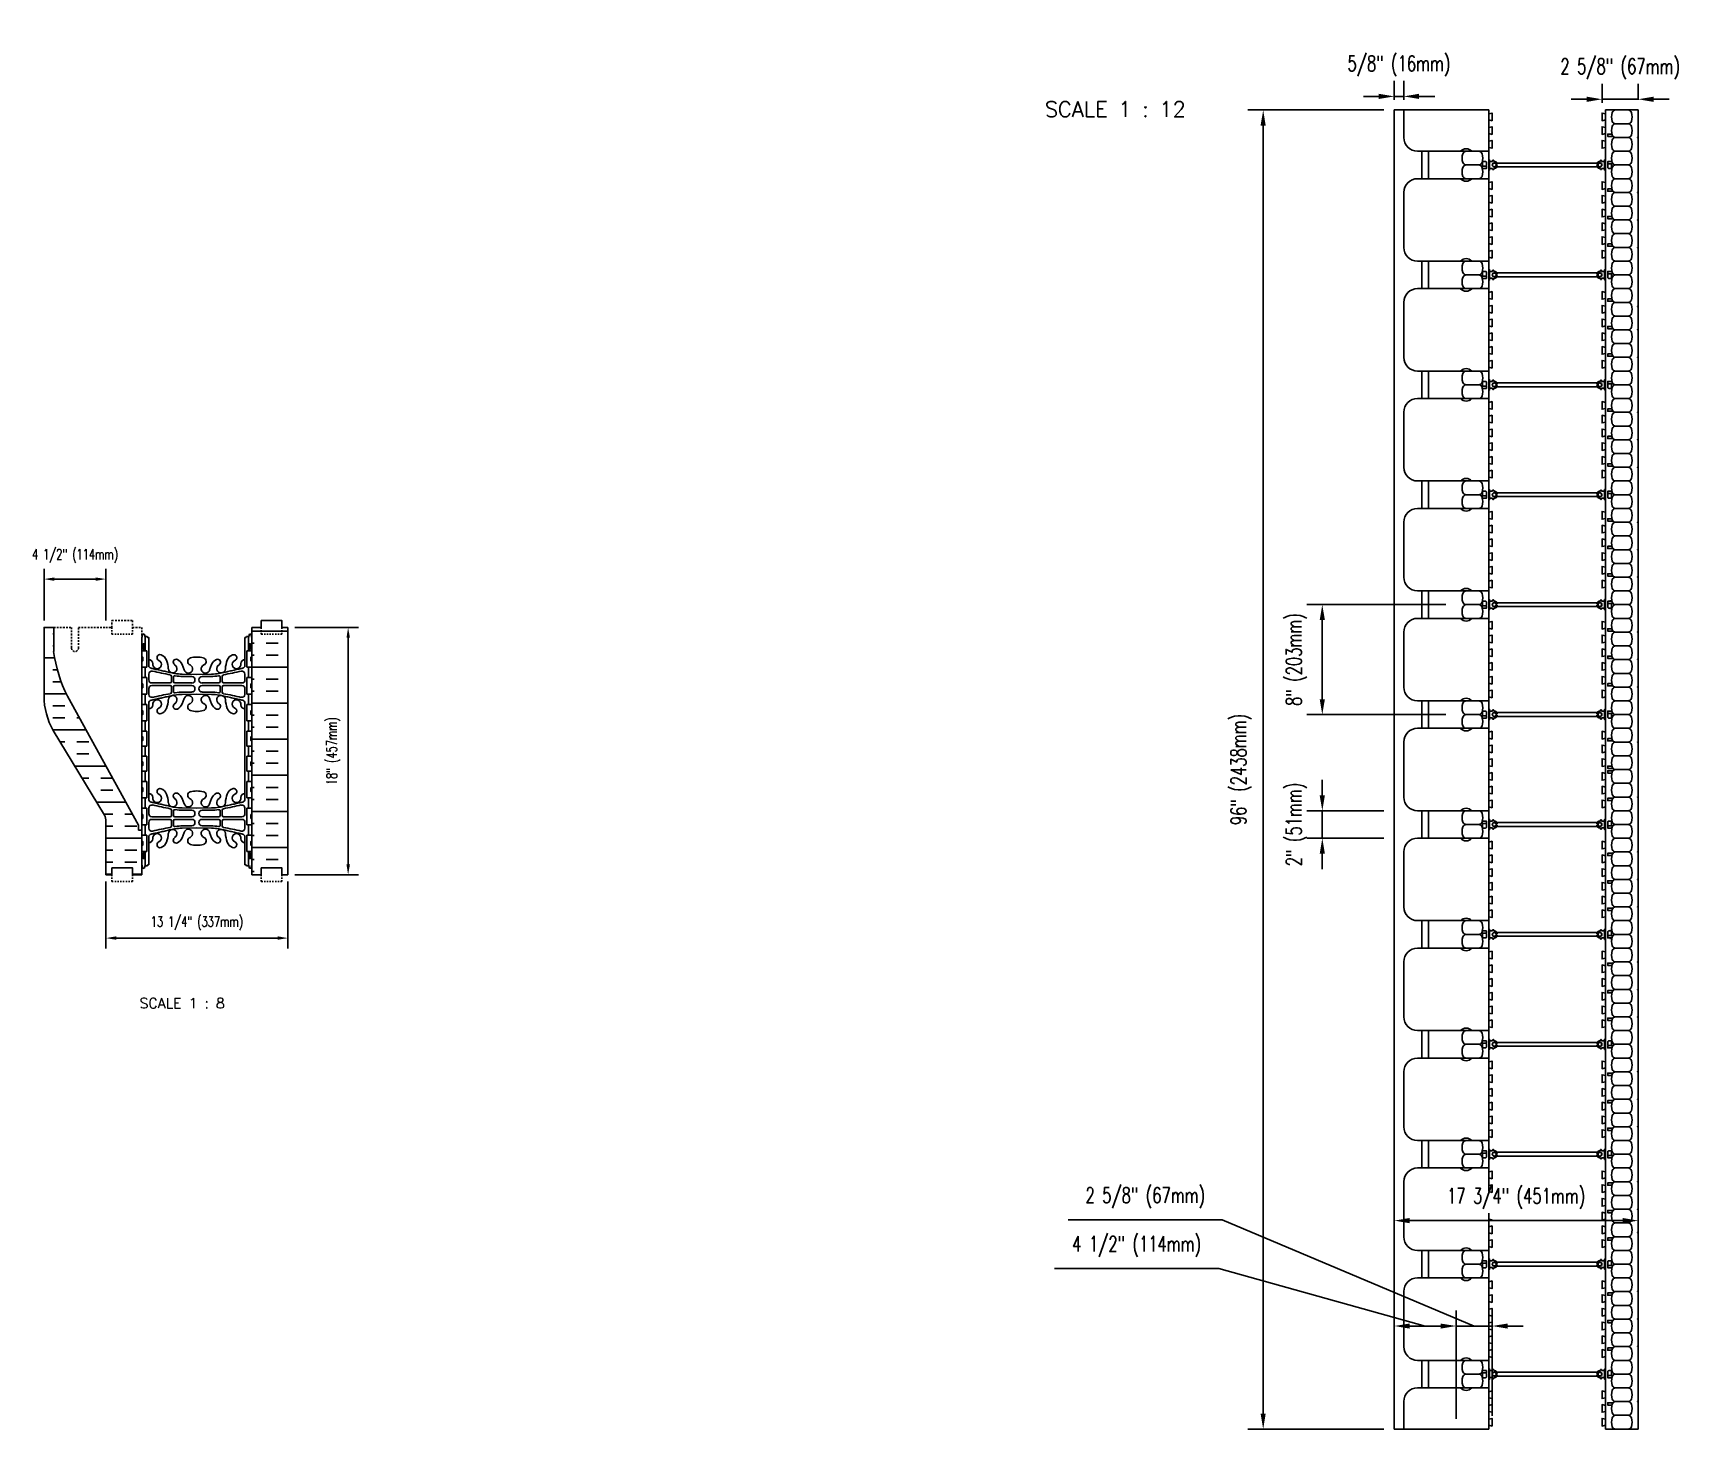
# Model space of a CAD drawing. Header units: inches. Extents: x 201 to 320, y 92 to 194.
import ezdxf

# ---------------------------------------------------------------- set-up
doc = ezdxf.new("R2010")
doc.units = ezdxf.units.IN
doc.header["$MEASUREMENT"] = 0
doc.linetypes.add('DASHED2', pattern=[0.375, 0.25, -0.125])
doc.linetypes.add('HIDDEN2', pattern=[0.1875, 0.125, -0.0625])
for name, color, linetype in [('HATCH', 12, 'Continuous'), ('Hidden2', 12, 'HIDDEN2'), ('line25', 2, 'Continuous'), ('LINE50', 5, 'Continuous'), ('LINE9', 9, 'Continuous'), ('TEXT', 4, 'Continuous'), ('Web_Edge', 9, 'Continuous')]:
    doc.layers.add(name, color=color, linetype=linetype)
doc.styles.add('DIM', font='romans.shx', dxfattribs={"width": 0.7})
doc.styles.add('ROMANS', font='romans.shx', dxfattribs={"height": 0.75})
doc.dimstyles.new('ext_12', dxfattribs={"dimscale": 12, "dimtxt": 0.09375, "dimasz": 0.09375, "dimexe": 0.09375, "dimexo": 0.0625, "dimgap": 0.0625, "dimtad": 1, "dimdec": 1, "dimzin": 2, "dimdsep": 46, "dimlunit": 4, "dimtxsty": 'DIM', "dimcen": 0.09, "dimdle": 0.09375, "dimclrt": 4, "dimadec": 0, "dimazin": 0, "dimtfac": 1, "dimtdec": 1, "dimtmove": 2, "dimatfit": 3, "dimfxl": 0, "dimfrac": 2, "dimtolj": 1, "dimtzin": 0, "dimarcsym": 0})
doc.dimstyles.new('ext_8', dxfattribs={"dimscale": 8, "dimtxt": 0.09375, "dimasz": 0.09375, "dimexe": 0.09375, "dimexo": 0.0625, "dimgap": 0.0625, "dimtad": 1, "dimdec": 1, "dimzin": 3, "dimdsep": 46, "dimlunit": 4, "dimtxsty": 'DIM', "dimcen": 0.09, "dimdle": 0.09375, "dimclrt": 4, "dimadec": 0, "dimazin": 0, "dimtfac": 1, "dimtdec": 1, "dimtmove": 2, "dimatfit": 3, "dimfxl": 0, "dimfrac": 2, "dimtolj": 1, "dimtzin": 0, "dimarcsym": 0})

msp = doc.modelspace()

# ---------------------------------------------------------------- texts
at = {"layer": 'TEXT', "width": 12.7421, "attachment_point": 1, "style": 'ROMANS'}
for s, insert, char_height in [('SCALE 1 : 12', (274.16, 188.7), 1.125), ('\\A1;SCALE 1 : 8', (208.28, 123.45), 0.75)]:
    msp.add_mtext(s, dxfattribs=dict(at, insert=insert, char_height=char_height))

# ---------------------------------------------------------------- blocks, each defined once
blk = doc.blocks.new('*D24')
at = {"layer": 'Defpoints', "color": 0}
for p in [(299.6, 188.08), (300.29, 189.07), (300.29, 188.08)]:
    blk.add_point(p, dxfattribs=at)
at = {"layer": 'TEXT', "color": 0, "lineweight": -2}
for p, q in [((299.6, 188.83), (299.6, 190.19)), ((300.29, 188.83), (300.29, 190.19)), ((298.47, 189.07), (297.35, 189.07)), ((299.6, 189.07), (300.29, 189.07)), ((301.41, 189.07), (302.54, 189.07))]:
    blk.add_line(p, q, dxfattribs=at)
at = {"layer": 'TEXT', "color": 0}
for points in [[(298.47, 189.26), (298.47, 188.88), (299.6, 189.07)], [(301.41, 189.26), (301.41, 188.88), (300.29, 189.07)]]:
    blk.add_solid(points, dxfattribs=at)
at = {"layer": 'TEXT', "color": 4, "insert": (299.94, 191.28), "char_height": 1.125, "attachment_point": 5, "style": 'DIM'}
blk.add_mtext('\\A1;5/8" (16mm)', dxfattribs=at)
blk = doc.blocks.new('*D25')
at = {"layer": 'Defpoints', "color": 0}
for p in [(314.72, 188.86), (317.35, 188.08), (314.72, 187.86)]:
    blk.add_point(p, dxfattribs=at)
at = {"layer": 'TEXT', "color": 0, "lineweight": -2}
for p, q in [((314.72, 188.61), (314.72, 189.98)), ((317.35, 188.83), (317.35, 189.98)), ((313.6, 188.86), (312.47, 188.86)), ((317.35, 188.86), (314.72, 188.86)), ((318.47, 188.86), (319.6, 188.86))]:
    blk.add_line(p, q, dxfattribs=at)
at = {"layer": 'TEXT', "color": 0}
for points in [[(313.6, 189.05), (313.6, 188.67), (314.72, 188.86)], [(318.47, 189.05), (318.47, 188.67), (317.35, 188.86)]]:
    blk.add_solid(points, dxfattribs=at)
at = {"layer": 'TEXT', "color": 4, "insert": (316.04, 191.07), "char_height": 1.125, "attachment_point": 5, "style": 'DIM'}
blk.add_mtext('\\A1;2 5/8" (67mm)', dxfattribs=at)
blk = doc.blocks.new('*D17')
at = {"layer": 'Defpoints', "color": 0}
for p in [(294.36, 137.08), (299.6, 137.08), (299.6, 135.08)]:
    blk.add_point(p, dxfattribs=at)
at = {"layer": 'TEXT', "color": 0, "lineweight": -2}
for p, q in [((294.36, 138.2), (294.36, 139.33)), ((298.85, 137.08), (293.23, 137.08)), ((294.36, 135.08), (294.36, 137.08)), ((298.85, 135.08), (293.23, 135.08)), ((294.36, 133.95), (294.36, 132.83))]:
    blk.add_line(p, q, dxfattribs=at)
at = {"layer": 'TEXT', "color": 0}
for points in [[(294.17, 138.2), (294.55, 138.2), (294.36, 137.08)], [(294.17, 133.95), (294.55, 133.95), (294.36, 135.08)]]:
    blk.add_solid(points, dxfattribs=at)
at = {"layer": 'TEXT', "color": 4, "insert": (292.48, 136.08), "char_height": 1.125, "attachment_point": 5, "rotation": 90, "style": 'DIM'}
blk.add_mtext('\\A1;2" (51mm)', dxfattribs=at)
blk = doc.blocks.new('*D26')
at = {"layer": 'Defpoints', "color": 0}
for p in [(290.06, 188.08), (299.6, 188.08), (299.6, 92.08)]:
    blk.add_point(p, dxfattribs=at)
at = {"layer": 'TEXT', "color": 0, "lineweight": -2}
for p, q in [((298.85, 188.08), (288.93, 188.08)), ((290.06, 93.2), (290.06, 186.95)), ((298.85, 92.08), (288.93, 92.08))]:
    blk.add_line(p, q, dxfattribs=at)
at = {"layer": 'TEXT', "color": 0}
for points in [[(289.87, 186.95), (290.24, 186.95), (290.06, 188.08)], [(289.87, 93.2), (290.24, 93.2), (290.06, 92.08)]]:
    blk.add_solid(points, dxfattribs=at)
at = {"layer": 'TEXT', "color": 4, "insert": (288.45, 140.08), "char_height": 1.125, "attachment_point": 5, "rotation": 90, "style": 'DIM'}
blk.add_mtext('\\A1;96" (2438mm)', dxfattribs=at)
blk = doc.blocks.new('*D18')
at = {"layer": 'Defpoints', "color": 0}
for p in [(306.72, 99.58), (306.72, 92.3), (304.1, 92.08)]:
    blk.add_point(p, dxfattribs=at)
at = {"layer": 'TEXT', "color": 0, "lineweight": -2}
for p, q in [((287.08, 107.3), (275.87, 107.3)), ((305.41, 99.58), (287.08, 107.3)), ((304.1, 92.83), (304.1, 100.7)), ((306.72, 93.05), (306.72, 100.7)), ((302.97, 99.58), (301.85, 99.58)), ((304.1, 99.58), (306.72, 99.58)), ((304.1, 99.58), (306.72, 99.58)), ((307.85, 99.58), (308.97, 99.58))]:
    blk.add_line(p, q, dxfattribs=at)
at = {"layer": 'TEXT', "color": 0}
for points in [[(302.97, 99.76), (302.97, 99.39), (304.1, 99.58)], [(307.85, 99.76), (307.85, 99.39), (306.72, 99.58)]]:
    blk.add_solid(points, dxfattribs=at)
at = {"layer": 'TEXT', "color": 4, "insert": (281.48, 108.91), "char_height": 1.125, "attachment_point": 5, "style": 'DIM'}
blk.add_mtext('\\A1;2 5/8" (67mm)', dxfattribs=at)
blk = doc.blocks.new('*D19')
at = {"layer": 'Defpoints', "color": 0}
for p in [(299.6, 99.58), (299.6, 92.08), (304.1, 92.08)]:
    blk.add_point(p, dxfattribs=at)
at = {"layer": 'TEXT', "color": 0, "lineweight": -2}
for p, q in [((286.83, 103.76), (274.86, 103.76)), ((301.85, 99.58), (286.83, 103.76)), ((299.6, 92.83), (299.6, 100.7)), ((304.1, 92.83), (304.1, 100.7)), ((302.97, 99.58), (300.72, 99.58))]:
    blk.add_line(p, q, dxfattribs=at)
at = {"layer": 'TEXT', "color": 0}
for points in [[(300.72, 99.76), (300.72, 99.39), (299.6, 99.58)], [(302.97, 99.76), (302.97, 99.39), (304.1, 99.58)]]:
    blk.add_solid(points, dxfattribs=at)
at = {"layer": 'TEXT', "color": 4, "insert": (280.85, 105.37), "char_height": 1.125, "attachment_point": 5, "style": 'DIM'}
blk.add_mtext('\\A1;4 1/2" (114mm)', dxfattribs=at)
blk = doc.blocks.new('*D27')
at = {"layer": 'Defpoints', "color": 0}
for p in [(299.6, 107.25), (299.6, 92.08), (317.35, 92.08)]:
    blk.add_point(p, dxfattribs=at)
at = {"layer": 'TEXT', "color": 0, "lineweight": -2}
for p, q in [((299.6, 92.83), (299.6, 108.38)), ((317.35, 92.83), (317.35, 108.38)), ((316.22, 107.25), (300.72, 107.25))]:
    blk.add_line(p, q, dxfattribs=at)
at = {"layer": 'TEXT', "color": 0}
for points in [[(300.72, 107.44), (300.72, 107.06), (299.6, 107.25)], [(316.22, 107.44), (316.22, 107.06), (317.35, 107.25)]]:
    blk.add_solid(points, dxfattribs=at)
at = {"layer": 'TEXT', "color": 4, "insert": (308.47, 108.86), "char_height": 1.125, "attachment_point": 5, "style": 'DIM'}
blk.add_mtext('\\A1;17 3/4" (451mm)', dxfattribs=at)
blk = doc.blocks.new('*D20')
at = {"layer": 'Defpoints', "color": 0}
for p in [(294.36, 152.08), (304.1, 152.08), (304.1, 144.08)]:
    blk.add_point(p, dxfattribs=at)
at = {"layer": 'TEXT', "color": 0, "lineweight": -2}
for p, q in [((303.35, 152.08), (293.23, 152.08)), ((294.36, 145.2), (294.36, 150.95)), ((303.35, 144.08), (293.23, 144.08))]:
    blk.add_line(p, q, dxfattribs=at)
at = {"layer": 'TEXT', "color": 0}
for points in [[(294.17, 150.95), (294.55, 150.95), (294.36, 152.08)], [(294.17, 145.2), (294.55, 145.2), (294.36, 144.08)]]:
    blk.add_solid(points, dxfattribs=at)
at = {"layer": 'TEXT', "color": 4, "insert": (292.48, 148.08), "char_height": 1.125, "attachment_point": 5, "rotation": 90, "style": 'DIM'}
blk.add_mtext('\\A1;8" (203mm)', dxfattribs=at)
blk = doc.blocks.new('*D21')
at = {"layer": 'Defpoints', "color": 0}
for p in [(205.83, 153.94), (201.33, 150.42), (205.83, 150.42)]:
    blk.add_point(p, dxfattribs=at)
at = {"layer": 'TEXT', "color": 0, "lineweight": -2}
for p, q in [((201.33, 150.92), (201.33, 154.69)), ((205.83, 150.92), (205.83, 154.69)), ((202.08, 153.94), (205.08, 153.94))]:
    blk.add_line(p, q, dxfattribs=at)
at = {"layer": 'TEXT', "color": 0}
for points in [[(202.08, 154.06), (202.08, 153.81), (201.33, 153.94)], [(205.08, 154.06), (205.08, 153.81), (205.83, 153.94)]]:
    blk.add_solid(points, dxfattribs=at)
at = {"layer": 'TEXT', "color": 4, "insert": (203.58, 155.62), "char_height": 0.75, "attachment_point": 5, "style": 'DIM'}
blk.add_mtext('\\A1;4 1/2" (114mm)', dxfattribs=at)
blk = doc.blocks.new('*D22')
at = {"layer": 'Defpoints', "color": 0}
for p in [(219.08, 150.42), (223.46, 150.42), (219.08, 132.42)]:
    blk.add_point(p, dxfattribs=at)
at = {"layer": 'TEXT', "color": 0, "lineweight": -2}
for p, q in [((219.58, 150.42), (224.21, 150.42)), ((223.46, 133.17), (223.46, 149.67)), ((219.58, 132.42), (224.21, 132.42))]:
    blk.add_line(p, q, dxfattribs=at)
at = {"layer": 'TEXT', "color": 0}
for points in [[(223.34, 149.67), (223.59, 149.67), (223.46, 150.42)], [(223.34, 133.17), (223.59, 133.17), (223.46, 132.42)]]:
    blk.add_solid(points, dxfattribs=at)
at = {"layer": 'TEXT', "color": 4, "insert": (222.39, 141.42), "char_height": 0.75, "attachment_point": 5, "rotation": 90, "style": 'DIM'}
blk.add_mtext('\\A1;18" (457mm)', dxfattribs=at)
blk = doc.blocks.new('*D23')
at = {"layer": 'Defpoints', "color": 0}
for p in [(205.83, 132.42), (219.08, 132.42), (219.08, 127.81)]:
    blk.add_point(p, dxfattribs=at)
at = {"layer": 'TEXT', "color": 0, "lineweight": -2}
for p, q in [((205.83, 131.92), (205.83, 127.06)), ((219.08, 131.92), (219.08, 127.06)), ((206.58, 127.81), (218.33, 127.81))]:
    blk.add_line(p, q, dxfattribs=at)
at = {"layer": 'TEXT', "color": 0}
for points in [[(206.58, 127.94), (206.58, 127.69), (205.83, 127.81)], [(218.33, 127.94), (218.33, 127.69), (219.08, 127.81)]]:
    blk.add_solid(points, dxfattribs=at)
at = {"layer": 'TEXT', "color": 4, "insert": (212.45, 128.89), "char_height": 0.75, "attachment_point": 5, "style": 'DIM'}
blk.add_mtext('\\A1;13 1/4" (337mm)', dxfattribs=at)
blk = doc.blocks.new('WEB_CENTRE_TOP')
for p, q in [((-0.14, 0), (-0.14, 7.69)), ((0.14, 0), (0.14, 7.69))]:
    blk.add_line(p, q)
for centre in [(0, 7.69), (0, 0)]:
    blk.add_circle(centre, 0.141)
blk = doc.blocks.new('Connector')
blk.add_point((0.27, 0))
at = {"layer": 'LINE9'}
for p, q in [((0, 0.37), (0, -0.37)), ((0.06, -0.37), (0.06, 0.37)), ((0.28, 0.25), (0.06, 0.25))]:
    blk.add_line(p, q, dxfattribs=at)
for points, weights in [([(0.01, 0.37), (0, 0.37), (0, 0.37)], [1, 0.972587069138, 0.950305488115]), ([(0.33, 0.34), (0.31, 0.34), (0.28, 0.32), (0.28, 0.3)], [1, 0.85355339, 0.85355339, 1]), ([(0.37, 0.3), (0.37, 0.32), (0.35, 0.34), (0.33, 0.34)], [1, 0.85355339, 0.85355339, 1]), ([(0.33, 0.34), (0.33, 0.34), (0.33, 0.34)], [1, 0.70710678, 1]), ([(0.41, 0.25), (0.55, 0.25), (0.62, 0.13)], [0.958404415409, 0.794674173519, 0.864651571113]), ([(0.62, 0.05), (0.61, 0.05), (0.6, 0.05)], [0.83615024178, 0.892081430621, 1]), ([(0, -0.37), (0, -0.37), (0.01, -0.37)], [0.950305488115, 0.972587069138, 1]), ([(0.28, -0.3), (0.28, -0.32), (0.31, -0.34), (0.33, -0.34)], [1, 0.85355339, 0.85355339, 1]), ([(0.33, -0.34), (0.28, -0.34), (0.28, -0.3)], [1, 0.70710678, 1]), ([(0.33, -0.34), (0.35, -0.34), (0.37, -0.32), (0.37, -0.3)], [1, 0.85355339, 0.85355339, 1]), ([(0.37, -0.3), (0.37, -0.34), (0.33, -0.34)], [1, 0.70710678, 1]), ([(0.62, -0.13), (0.55, -0.25), (0.41, -0.25)], [0.864651574428, 0.794674169686, 0.958404415195]), ([(0.6, -0.05), (0.61, -0.05), (0.62, -0.05)], [1, 0.89208144177, 0.836150253337])]:
    blk.add_rational_spline(points, weights, degree=2, dxfattribs=at)
for points, degree in [([(0, 0.37), (0, 0.37), (0, 0.37), (0.01, 0.37)], 3), ([(0.01, 0.37), (0.02, 0.37), (0.05, 0.37), (0.06, 0.37), (0.06, 0.37)], 3), ([(0.28, 0.25), (0.28, 0.3)], 1), ([(0.33, 0.34), (0.33, 0.34), (0.33, 0.34), (0.33, 0.34)], 3), ([(0.33, 0.34), (0.33, 0.34), (0.33, 0.34), (0.33, 0.34)], 3), ([(0.37, 0.25), (0.37, 0.3)], 1), ([(0.41, 0.25), (0.37, 0.25)], 1), ([(0.41, 0.25), (0.41, 0.25)], 1), ([(0.41, 0.25), (0.41, 0.25)], 1), ([(0.41, 0.25), (0.41, 0.25)], 1), ([(0.41, 0.25), (0.41, 0.25)], 1), ([(0.41, 0.25), (0.41, 0.25)], 1), ([(0.41, 0.25), (0.41, 0.25)], 1), ([(0.41, 0.25), (0.41, 0.25)], 1), ([(0.41, 0.25), (0.41, 0.25)], 1), ([(0.41, 0.25), (0.41, 0.25)], 1), ([(0.41, 0.25), (0.41, 0.25)], 1), ([(0.41, 0.25), (0.41, 0.25)], 1), ([(0.41, 0.25), (0.41, 0.25)], 1), ([(0.41, 0.25), (0.41, 0.25)], 1), ([(0.41, 0.25), (0.41, 0.25)], 1), ([(0.41, 0.25), (0.41, 0.25)], 1), ([(0.41, 0.25), (0.41, 0.25)], 1), ([(0.41, 0.25), (0.41, 0.25)], 1), ([(0.41, 0.25), (0.41, 0.25)], 1), ([(0.41, 0.25), (0.41, 0.25)], 1), ([(0.41, 0.25), (0.41, 0.25)], 1), ([(0.41, 0.25), (0.41, 0.25)], 1), ([(0.41, 0.25), (0.41, 0.25)], 1), ([(0.41, 0.25), (0.41, 0.25)], 1), ([(0.41, 0.25), (0.41, 0.25)], 1), ([(0.6, 0.05), (0.53, 0.05)], 1), ([(0.53, 0.05), (0.53, 0.05)], 1), ([(0.53, 0.05), (0.53, 0.05)], 1), ([(0.53, 0.05), (0.53, 0.05)], 1), ([(0.53, 0.05), (0.53, 0.05)], 1), ([(0.53, 0.05), (0.53, 0.05)], 1), ([(0.53, 0.05), (0.53, 0.05)], 1), ([(0.53, 0.05), (0.53, 0.05)], 1), ([(0.53, 0.05), (0.53, 0.05)], 1), ([(0.53, 0.05), (0.53, 0.05)], 1), ([(0.53, 0.05), (0.53, 0.05)], 1), ([(0.6, 0.05), (0.6, 0.05)], 1), ([(0.6, 0.05), (0.6, 0.05)], 1), ([(0.6, 0.05), (0.6, 0.05)], 1), ([(0.6, 0.05), (0.61, 0.05), (0.61, 0.05), (0.62, 0.05)], 3), ([(0.6, 0.05), (0.6, 0.05)], 1), ([(0.62, 0.13), (0.62, 0.05)], 1), ([(0.62, 0.13), (0.62, 0.13)], 1), ([(0.62, 0.13), (0.62, 0.13)], 1), ([(0.62, 0.13), (0.62, 0.13)], 1), ([(0.62, 0.13), (0.62, 0.13)], 1), ([(0.01, -0.37), (0, -0.37), (0, -0.37), (0, -0.37)], 3), ([(0.06, -0.37), (0.06, -0.37), (0.05, -0.37), (0.02, -0.37), (0.01, -0.37)], 3), ([(0.06, -0.25), (0.28, -0.25)], 1), ([(0.28, -0.3), (0.28, -0.25)], 1), ([(0.28, -0.25), (0.28, -0.3)], 1), ([(0.33, -0.34), (0.33, -0.34), (0.33, -0.34), (0.33, -0.34)], 3), ([(0.33, -0.34), (0.33, -0.34), (0.33, -0.34), (0.33, -0.34)], 3), ([(0.37, -0.25), (0.37, -0.3)], 1), ([(0.37, -0.3), (0.37, -0.25)], 1), ([(0.41, -0.25), (0.37, -0.25)], 1), ([(0.41, -0.25), (0.41, -0.25)], 1), ([(0.41, -0.25), (0.41, -0.25)], 1), ([(0.41, -0.25), (0.41, -0.25)], 1), ([(0.41, -0.25), (0.41, -0.25)], 1), ([(0.41, -0.25), (0.41, -0.25)], 1), ([(0.41, -0.25), (0.41, -0.25)], 1), ([(0.41, -0.25), (0.41, -0.25)], 1), ([(0.41, -0.25), (0.41, -0.25)], 1), ([(0.41, -0.25), (0.41, -0.25)], 1), ([(0.41, -0.25), (0.41, -0.25)], 1), ([(0.41, -0.25), (0.41, -0.25)], 1), ([(0.53, -0.05), (0.6, -0.05)], 1), ([(0.6, -0.05), (0.58, -0.05), (0.56, -0.05), (0.53, -0.05)], 3), ([(0.53, -0.05), (0.53, -0.05)], 1), ([(0.53, -0.05), (0.53, -0.05)], 1), ([(0.53, -0.05), (0.53, -0.05)], 1), ([(0.53, -0.05), (0.53, -0.05)], 1), ([(0.62, -0.05), (0.61, -0.05), (0.61, -0.05), (0.6, -0.05)], 3), ([(0.6, -0.05), (0.6, -0.05)], 1), ([(0.6, -0.05), (0.6, -0.05)], 1), ([(0.6, -0.05), (0.6, -0.05)], 1), ([(0.6, -0.05), (0.6, -0.05)], 1), ([(0.6, -0.05), (0.6, -0.05)], 1), ([(0.6, -0.05), (0.6, -0.05)], 1), ([(0.6, -0.05), (0.6, -0.05)], 1), ([(0.6, -0.05), (0.6, -0.05)], 1), ([(0.62, -0.05), (0.62, -0.13)], 1), ([(0.62, -0.13), (0.62, -0.13)], 1), ([(0.62, -0.13), (0.62, -0.13)], 1), ([(0.62, -0.13), (0.62, -0.13)], 1), ([(0.62, -0.13), (0.62, -0.13)], 1)]:
    blk.add_open_spline(points, degree=degree, dxfattribs=at)
for points, weights, knots in [([(0.06, 0.37), (0.06, 0.37), (0.05, 0.37), (0.03, 0.37), (0.01, 0.37)], [0.868718858569, 0.861102746415, 1, 0.861102734288, 0.868718859898], [0, 0, 0, 0.5, 0.5, 1, 1, 1]), ([(0.53, 0.05), (0.47, 0.2), (0.33, 0.11), (0.16, 0), (0.33, -0.11), (0.47, -0.2), (0.53, -0.05)], [0.899508922286, 0.599718215298, 1, 0.54226024, 1, 0.599718224335, 0.899508908749], [0, 0, 0, 0.318112, 0.318112, 0.681888, 0.681888, 1, 1, 1]), ([(0.01, -0.37), (0.03, -0.37), (0.05, -0.37), (0.06, -0.37), (0.06, -0.37)], [0.868718859319, 0.861102739573, 1, 0.861102742958, 0.868718858948], [0, 0, 0, 0.5, 0.5, 1, 1, 1])]:
    blk.add_rational_spline(points, weights, degree=2, knots=knots, dxfattribs=at)

# ---------------------------------------------------------------- dimensions: what is measured, and where the dimension line sits
at = {"layer": 'TEXT'}
for base, p1, p2, angle, text, picture, middle in [((300.29, 189.07), (299.6, 188.08), (300.29, 188.08), 180, '5/8" (16mm)', '*D24', (299.94, 191.28)), ((314.72, 188.86), (317.35, 188.08), (314.72, 187.86), 180, '2 5/8" (67mm)', '*D25', (316.04, 191.07)), ((294.36, 152.08), (304.1, 144.08), (304.1, 152.08), 90, '8" (203mm)', '*D20', (292.48, 148.08)), ((294.36, 137.08), (299.6, 135.08), (299.6, 137.08), 90, '2" (51mm)', '*D17', (292.48, 136.08))]:
    dim = msp.add_linear_dim(base=base, p1=p1, p2=p2, angle=angle, text=text, dimstyle='ext_12', dxfattribs=at)
    dim.commit()
    dim.dimension.update_dxf_attribs({"geometry": picture, "text_midpoint": middle, "dimtype": 160})
for base, p1, p2, angle, text, dimstyle, picture, middle in [((290.06, 188.08), (299.6, 92.08), (299.6, 188.08), 90, '96" (2438mm)', 'ext_12', '*D26', (288.45, 140.08)), ((223.46, 150.42), (219.08, 132.42), (219.08, 150.42), 90, '18" (457mm)', 'ext_8', '*D22', (222.39, 141.42)), ((299.6, 107.25), (317.35, 92.08), (299.6, 92.08), 180, '17 3/4" (451mm)', 'ext_12', '*D27', (308.47, 108.86))]:
    dim = msp.add_linear_dim(base=base, p1=p1, p2=p2, angle=angle, text=text, dimstyle=dimstyle, dxfattribs=at)
    dim.commit()
    dim.dimension.update_dxf_attribs({"geometry": picture, "text_midpoint": middle})
dim = msp.add_linear_dim(base=(205.83, 153.94), p1=(201.33, 150.42), p2=(205.83, 150.42), text='4 1/2" (114mm)', dimstyle='ext_8', dxfattribs=at)
dim.commit()
dim.dimension.update_dxf_attribs({"geometry": '*D21', "text_midpoint": (203.58, 155.62), "dimtype": 160})
dim = msp.add_linear_dim(base=(219.08, 127.81), p1=(205.83, 132.42), p2=(219.08, 132.42), text='13 1/4" (337mm)', dimstyle='ext_8', dxfattribs=at)
dim.commit()
dim.dimension.update_dxf_attribs({"geometry": '*D23', "text_midpoint": (212.45, 128.89)})
dim = msp.add_linear_dim(base=(306.72, 99.58), p1=(304.1, 92.08), p2=(306.72, 92.3), text='2 5/8" (67mm)', dimstyle='ext_12', override={"dimtmove": 1}, dxfattribs=at)
dim.commit()
dim.dimension.update_dxf_attribs({"geometry": '*D18', "text_midpoint": (286.33, 107.3), "dimtype": 160})
dim = msp.add_linear_dim(base=(299.6, 99.58), p1=(304.1, 92.08), p2=(299.6, 92.08), angle=180, text='4 1/2" (114mm)', dimstyle='ext_12', override={"dimtmove": 1}, dxfattribs=at)
dim.commit()
dim.dimension.update_dxf_attribs({"geometry": '*D19', "text_midpoint": (286.08, 103.76), "dimtype": 160})

# ---------------------------------------------------------------- hatches: boundary and pattern name
at = {"layer": 'HATCH'}
h = msp.add_hatch(dxfattribs=at)
h.set_pattern_fill('INSUL', color=256, scale=7, style=0)
h.set_pattern_definition([(180, (3142.6142, -264.594), (0, 2.625), []), (180, (3142.6142, -263.719), (0, 2.625), [0.875, -0.875]), (180, (3142.6142, -262.844), (0, 2.625), [0.875, -0.875])])
h.paths.add_polyline_path([(219.08, 132.42), (218.64, 132.42), (218.64, 132.92), (217.14, 132.92), (217.14, 132.42), (216.45, 132.42), (216.45, 150.42), (217.14, 150.42), (217.14, 150.92), (218.64, 150.92), (218.64, 150.42), (219.08, 150.42)])
h = msp.add_hatch(dxfattribs=at)
h.set_pattern_fill('INSUL', color=256, scale=7, style=0)
h.set_pattern_definition([(0, (-2794.038, -290.1668), (0, 2.625), []), (0, (-2794.038, -289.2918), (0, 2.625), [0.875, -0.875]), (0, (-2794.038, -288.4168), (0, 2.625), [0.875, -0.875])])
h.paths.add_polyline_path([(203.03, 145.42, -0.079579), (202.03, 148.67), (202.03, 150.42), (201.33, 150.42), (201.33, 145.42, 0.131652), (202, 142.92), (205.74, 136.77, -0.10438), (205.83, 136.29), (205.83, 132.42), (206.27, 132.42), (206.27, 132.92), (207.77, 132.92), (207.77, 132.42), (208.45, 132.42), (208.45, 135.67), (208.2, 135.67), (208.2, 136.04)])

# ---------------------------------------------------------------- linework, layer by layer
for p, q in [((301.6, 183.08), (301.6, 185.08)), ((302.1, 183.08), (302.1, 185.08)), ((301.6, 175.08), (301.6, 177.08)), ((302.1, 175.08), (302.1, 177.08)), ((301.6, 167.08), (301.6, 169.08)), ((302.1, 167.08), (302.1, 169.08)), ((301.6, 159.08), (301.6, 161.08)), ((302.1, 159.08), (302.1, 161.08)), ((301.6, 151.08), (301.6, 153.08)), ((302.1, 151.08), (302.1, 153.08)), ((301.6, 143.08), (301.6, 145.08)), ((302.1, 143.08), (302.1, 145.08)), ((301.6, 137.08), (301.6, 135.08)), ((302.1, 137.08), (302.1, 135.08)), ((301.6, 129.08), (301.6, 127.08)), ((302.1, 129.08), (302.1, 127.08)), ((301.6, 121.08), (301.6, 119.08)), ((302.1, 121.08), (302.1, 119.08)), ((301.6, 113.08), (301.6, 111.08)), ((302.1, 113.08), (302.1, 111.08)), ((301.6, 105.08), (301.6, 103.08)), ((302.1, 105.08), (302.1, 103.08)), ((301.6, 97.08), (301.6, 95.08)), ((302.1, 97.08), (302.1, 95.08))]:
    msp.add_line(p, q, dxfattribs=at)
at = {"layer": 'Hidden2'}
for p, q in [((202.03, 150.42), (203.33, 150.42)), ((203.33, 150.42), (203.33, 148.92)), ((203.83, 148.92), (203.83, 150.42)), ((203.83, 150.42), (205.83, 150.42)), ((208.45, 135.67), (208.45, 150.42))]:
    msp.add_line(p, q, dxfattribs=at)
msp.add_lwpolyline([(205.83, 150.42), (206.27, 150.42), (206.27, 150.92), (207.77, 150.92), (207.77, 150.42), (208.45, 150.42)], dxfattribs=at)
msp.add_arc((203.58, 148.92), 0.25, 180, 0, dxfattribs=at)
at = {"layer": 'line25'}
for p, q in [((300.29, 186.08), (300.29, 188.08)), ((306.47, 188.08), (306.47, 140.08)), ((314.97, 188.08), (314.97, 140.08)), ((306.47, 185.08), (301.29, 185.08)), ((300.29, 178.08), (300.29, 182.08)), ((306.47, 183.08), (301.29, 183.08)), ((306.47, 177.08), (301.29, 177.08)), ((306.47, 175.08), (301.29, 175.08)), ((300.29, 170.08), (300.29, 174.08)), ((306.47, 169.08), (301.29, 169.08)), ((306.47, 167.08), (301.29, 167.08)), ((300.29, 162.08), (300.29, 166.08)), ((306.47, 161.08), (301.29, 161.08)), ((300.29, 154.08), (300.29, 158.08)), ((306.47, 159.08), (301.29, 159.08)), ((306.47, 153.08), (301.29, 153.08)), ((306.47, 151.08), (301.29, 151.08)), ((202.03, 150.42), (202.03, 148.67)), ((216.45, 132.42), (216.45, 150.42)), ((300.29, 146.08), (300.29, 150.08)), ((208.45, 148.72), (208.82, 148.72)), ((208.82, 147.52), (208.82, 148.72)), ((216.45, 148.72), (216.09, 148.72)), ((216.09, 147.52), (216.09, 148.72)), ((208.45, 147.52), (208.82, 147.52)), ((216.45, 147.52), (216.09, 147.52)), ((208.45, 146.77), (208.82, 146.77)), ((208.82, 145.57), (208.82, 146.77)), ((216.45, 146.77), (216.09, 146.77)), ((216.09, 145.57), (216.09, 146.77)), ((208.2, 136.04), (203.03, 145.42)), ((208.45, 145.57), (208.82, 145.57)), ((216.45, 145.57), (216.09, 145.57)), ((306.47, 145.08), (301.29, 145.08)), ((208.45, 144.82), (208.82, 144.82)), ((208.82, 143.62), (208.82, 144.82)), ((216.45, 144.82), (216.09, 144.82)), ((216.09, 143.62), (216.09, 144.82)), ((208.45, 143.62), (208.82, 143.62)), ((208.45, 142.87), (208.82, 142.87)), ((208.82, 142.87), (208.82, 141.79)), ((216.45, 143.62), (216.09, 143.62)), ((216.45, 142.87), (216.09, 142.87)), ((216.09, 142.87), (216.09, 141.79)), ((306.47, 143.08), (301.29, 143.08)), ((208.45, 141.79), (208.82, 141.79)), ((216.45, 141.79), (216.09, 141.79)), ((300.29, 140.08), (300.29, 142.08)), ((208.45, 141.04), (208.82, 141.04)), ((208.82, 139.96), (208.82, 141.04)), ((216.45, 141.04), (216.09, 141.04)), ((216.09, 139.96), (216.09, 141.04)), ((208.45, 139.96), (208.82, 139.96)), ((208.45, 139.21), (208.82, 139.21)), ((208.82, 139.21), (208.82, 138.01)), ((216.45, 139.96), (216.09, 139.96)), ((216.45, 139.21), (216.09, 139.21)), ((216.09, 139.21), (216.09, 138.01)), ((300.29, 140.08), (300.29, 138.08)), ((306.47, 109.36), (306.47, 140.08)), ((314.97, 92.08), (314.97, 140.08)), ((208.45, 138.01), (208.82, 138.01)), ((216.45, 138.01), (216.09, 138.01)), ((208.45, 137.26), (208.82, 137.26)), ((208.82, 137.26), (208.82, 136.06)), ((216.45, 137.26), (216.09, 137.26)), ((216.09, 137.26), (216.09, 136.06)), ((306.47, 137.08), (301.29, 137.08)), ((208.2, 135.67), (208.2, 136.04)), ((208.45, 135.67), (208.2, 135.67)), ((208.45, 136.06), (208.82, 136.06)), ((208.45, 132.42), (208.45, 135.67)), ((208.45, 135.31), (208.82, 135.31)), ((208.82, 135.31), (208.82, 134.11)), ((216.45, 136.06), (216.09, 136.06)), ((216.45, 135.31), (216.09, 135.31)), ((216.09, 135.31), (216.09, 134.11)), ((208.45, 134.11), (208.82, 134.11)), ((216.45, 134.11), (216.09, 134.11)), ((306.47, 135.08), (301.29, 135.08)), ((300.29, 134.08), (300.29, 130.08)), ((306.47, 129.08), (301.29, 129.08)), ((306.47, 127.08), (301.29, 127.08)), ((300.29, 126.08), (300.29, 122.08)), ((306.47, 121.08), (301.29, 121.08)), ((306.47, 119.08), (301.29, 119.08)), ((300.29, 118.08), (300.29, 114.08)), ((306.47, 113.08), (301.29, 113.08)), ((306.47, 111.08), (301.29, 111.08)), ((300.29, 110.08), (300.29, 106.08)), ((306.47, 92.08), (306.47, 107.8)), ((306.47, 105.08), (301.29, 105.08)), ((306.47, 103.08), (301.29, 103.08)), ((300.29, 102.08), (300.29, 98.08)), ((306.47, 97.08), (301.29, 97.08)), ((306.47, 95.08), (301.29, 95.08)), ((300.29, 94.08), (300.29, 92.08))]:
    msp.add_line(p, q, dxfattribs=at)
for points in [[(306.47, 187.8), (306.72, 187.86), (306.72, 187.3), (306.47, 187.36)], [(306.47, 186.8), (306.72, 186.86), (306.72, 186.3), (306.47, 186.36)], [(314.97, 187.8), (314.72, 187.86), (314.72, 187.3), (314.97, 187.36)], [(314.97, 186.8), (314.72, 186.86), (314.72, 186.3), (314.97, 186.36)], [(306.47, 185.8), (306.72, 185.86), (306.72, 185.3), (306.47, 185.36)], [(314.97, 185.8), (314.72, 185.86), (314.72, 185.3), (314.97, 185.36)], [(306.47, 182.8), (306.72, 182.86), (306.72, 182.3), (306.47, 182.36)], [(314.97, 182.8), (314.72, 182.86), (314.72, 182.3), (314.97, 182.36)], [(306.47, 181.8), (306.72, 181.86), (306.72, 181.3), (306.47, 181.36)], [(306.47, 180.8), (306.72, 180.86), (306.72, 180.3), (306.47, 180.36)], [(314.97, 181.8), (314.72, 181.86), (314.72, 181.3), (314.97, 181.36)], [(314.97, 180.8), (314.72, 180.86), (314.72, 180.3), (314.97, 180.36)], [(306.47, 179.8), (306.72, 179.86), (306.72, 179.3), (306.47, 179.36)], [(314.97, 179.8), (314.72, 179.86), (314.72, 179.3), (314.97, 179.36)], [(306.47, 178.8), (306.72, 178.86), (306.72, 178.3), (306.47, 178.36)], [(314.97, 178.8), (314.72, 178.86), (314.72, 178.3), (314.97, 178.36)], [(306.47, 177.8), (306.72, 177.86), (306.72, 177.3), (306.47, 177.36)], [(314.97, 177.8), (314.72, 177.86), (314.72, 177.3), (314.97, 177.36)], [(306.47, 174.8), (306.72, 174.86), (306.72, 174.3), (306.47, 174.36)], [(314.97, 174.8), (314.72, 174.86), (314.72, 174.3), (314.97, 174.36)], [(306.47, 173.8), (306.72, 173.86), (306.72, 173.3), (306.47, 173.36)], [(314.97, 173.8), (314.72, 173.86), (314.72, 173.3), (314.97, 173.36)], [(306.47, 172.8), (306.72, 172.86), (306.72, 172.3), (306.47, 172.36)], [(314.97, 172.8), (314.72, 172.86), (314.72, 172.3), (314.97, 172.36)], [(306.47, 171.8), (306.72, 171.86), (306.72, 171.3), (306.47, 171.36)], [(314.97, 171.8), (314.72, 171.86), (314.72, 171.3), (314.97, 171.36)], [(306.47, 170.8), (306.72, 170.86), (306.72, 170.3), (306.47, 170.36)], [(314.97, 170.8), (314.72, 170.86), (314.72, 170.3), (314.97, 170.36)], [(306.47, 169.8), (306.72, 169.86), (306.72, 169.3), (306.47, 169.36)], [(314.97, 169.8), (314.72, 169.86), (314.72, 169.3), (314.97, 169.36)], [(306.47, 166.8), (306.72, 166.86), (306.72, 166.3), (306.47, 166.36)], [(314.97, 166.8), (314.72, 166.86), (314.72, 166.3), (314.97, 166.36)], [(306.47, 165.8), (306.72, 165.86), (306.72, 165.3), (306.47, 165.36)], [(314.97, 165.8), (314.72, 165.86), (314.72, 165.3), (314.97, 165.36)], [(306.47, 164.8), (306.72, 164.86), (306.72, 164.3), (306.47, 164.36)], [(314.97, 164.8), (314.72, 164.86), (314.72, 164.3), (314.97, 164.36)], [(306.47, 163.8), (306.72, 163.86), (306.72, 163.3), (306.47, 163.36)], [(306.47, 162.8), (306.72, 162.86), (306.72, 162.3), (306.47, 162.36)], [(314.97, 163.8), (314.72, 163.86), (314.72, 163.3), (314.97, 163.36)], [(314.97, 162.8), (314.72, 162.86), (314.72, 162.3), (314.97, 162.36)], [(306.47, 161.8), (306.72, 161.86), (306.72, 161.3), (306.47, 161.36)], [(314.97, 161.8), (314.72, 161.86), (314.72, 161.3), (314.97, 161.36)], [(306.47, 158.8), (306.72, 158.86), (306.72, 158.3), (306.47, 158.36)], [(314.97, 158.8), (314.72, 158.86), (314.72, 158.3), (314.97, 158.36)], [(306.47, 157.8), (306.72, 157.86), (306.72, 157.3), (306.47, 157.36)], [(306.47, 156.8), (306.72, 156.86), (306.72, 156.3), (306.47, 156.36)], [(314.97, 157.8), (314.72, 157.86), (314.72, 157.3), (314.97, 157.36)], [(314.97, 156.8), (314.72, 156.86), (314.72, 156.3), (314.97, 156.36)], [(306.47, 155.8), (306.72, 155.86), (306.72, 155.3), (306.47, 155.36)], [(314.97, 155.8), (314.72, 155.86), (314.72, 155.3), (314.97, 155.36)], [(306.47, 154.8), (306.72, 154.86), (306.72, 154.3), (306.47, 154.36)], [(314.97, 154.8), (314.72, 154.86), (314.72, 154.3), (314.97, 154.36)], [(306.47, 153.8), (306.72, 153.86), (306.72, 153.3), (306.47, 153.36)], [(314.97, 153.8), (314.72, 153.86), (314.72, 153.3), (314.97, 153.36)], [(306.47, 150.8), (306.72, 150.86), (306.72, 150.3), (306.47, 150.36)], [(306.47, 149.8), (306.72, 149.86), (306.72, 149.3), (306.47, 149.36)], [(314.97, 150.8), (314.72, 150.86), (314.72, 150.3), (314.97, 150.36)], [(314.97, 149.8), (314.72, 149.86), (314.72, 149.3), (314.97, 149.36)], [(306.47, 148.8), (306.72, 148.86), (306.72, 148.3), (306.47, 148.36)], [(314.97, 148.8), (314.72, 148.86), (314.72, 148.3), (314.97, 148.36)], [(306.47, 147.8), (306.72, 147.86), (306.72, 147.3), (306.47, 147.36)], [(314.97, 147.8), (314.72, 147.86), (314.72, 147.3), (314.97, 147.36)], [(306.47, 146.8), (306.72, 146.86), (306.72, 146.3), (306.47, 146.36)], [(314.97, 146.8), (314.72, 146.86), (314.72, 146.3), (314.97, 146.36)], [(306.47, 145.8), (306.72, 145.86), (306.72, 145.3), (306.47, 145.36)], [(314.97, 145.8), (314.72, 145.86), (314.72, 145.3), (314.97, 145.36)], [(306.47, 142.8), (306.72, 142.86), (306.72, 142.3), (306.47, 142.36)], [(314.97, 142.8), (314.72, 142.86), (314.72, 142.3), (314.97, 142.36)], [(306.47, 141.8), (306.72, 141.86), (306.72, 141.3), (306.47, 141.36)], [(314.97, 141.8), (314.72, 141.86), (314.72, 141.3), (314.97, 141.36)], [(306.47, 140.8), (306.72, 140.86), (306.72, 140.3), (306.47, 140.36)], [(314.97, 140.8), (314.72, 140.86), (314.72, 140.3), (314.97, 140.36)], [(306.47, 139.36), (306.72, 139.3), (306.72, 139.86), (306.47, 139.8)], [(314.97, 139.36), (314.72, 139.3), (314.72, 139.86), (314.97, 139.8)], [(306.47, 138.36), (306.72, 138.3), (306.72, 138.86), (306.47, 138.8)], [(306.47, 137.36), (306.72, 137.3), (306.72, 137.86), (306.47, 137.8)], [(314.97, 138.36), (314.72, 138.3), (314.72, 138.86), (314.97, 138.8)], [(314.97, 137.36), (314.72, 137.3), (314.72, 137.86), (314.97, 137.8)], [(306.47, 134.36), (306.72, 134.3), (306.72, 134.86), (306.47, 134.8)], [(314.97, 134.36), (314.72, 134.3), (314.72, 134.86), (314.97, 134.8)], [(306.47, 133.36), (306.72, 133.3), (306.72, 133.86), (306.47, 133.8)], [(314.97, 133.36), (314.72, 133.3), (314.72, 133.86), (314.97, 133.8)], [(306.47, 132.36), (306.72, 132.3), (306.72, 132.86), (306.47, 132.8)], [(306.47, 131.36), (306.72, 131.3), (306.72, 131.86), (306.47, 131.8)], [(314.97, 132.36), (314.72, 132.3), (314.72, 132.86), (314.97, 132.8)], [(314.97, 131.36), (314.72, 131.3), (314.72, 131.86), (314.97, 131.8)], [(306.47, 130.36), (306.72, 130.3), (306.72, 130.86), (306.47, 130.8)], [(314.97, 130.36), (314.72, 130.3), (314.72, 130.86), (314.97, 130.8)], [(306.47, 129.36), (306.72, 129.3), (306.72, 129.86), (306.47, 129.8)], [(314.97, 129.36), (314.72, 129.3), (314.72, 129.86), (314.97, 129.8)], [(306.47, 126.36), (306.72, 126.3), (306.72, 126.86), (306.47, 126.8)], [(306.47, 125.36), (306.72, 125.3), (306.72, 125.86), (306.47, 125.8)], [(314.97, 126.36), (314.72, 126.3), (314.72, 126.86), (314.97, 126.8)], [(314.97, 125.36), (314.72, 125.3), (314.72, 125.86), (314.97, 125.8)], [(306.47, 124.36), (306.72, 124.3), (306.72, 124.86), (306.47, 124.8)], [(314.97, 124.36), (314.72, 124.3), (314.72, 124.86), (314.97, 124.8)], [(306.47, 123.36), (306.72, 123.3), (306.72, 123.86), (306.47, 123.8)], [(314.97, 123.36), (314.72, 123.3), (314.72, 123.86), (314.97, 123.8)], [(306.47, 122.36), (306.72, 122.3), (306.72, 122.86), (306.47, 122.8)], [(314.97, 122.36), (314.72, 122.3), (314.72, 122.86), (314.97, 122.8)], [(306.47, 121.36), (306.72, 121.3), (306.72, 121.86), (306.47, 121.8)], [(314.97, 121.36), (314.72, 121.3), (314.72, 121.86), (314.97, 121.8)], [(306.47, 118.36), (306.72, 118.3), (306.72, 118.86), (306.47, 118.8)], [(314.97, 118.36), (314.72, 118.3), (314.72, 118.86), (314.97, 118.8)], [(306.47, 117.36), (306.72, 117.3), (306.72, 117.86), (306.47, 117.8)], [(314.97, 117.36), (314.72, 117.3), (314.72, 117.86), (314.97, 117.8)], [(306.47, 116.36), (306.72, 116.3), (306.72, 116.86), (306.47, 116.8)], [(314.97, 116.36), (314.72, 116.3), (314.72, 116.86), (314.97, 116.8)], [(306.47, 115.36), (306.72, 115.3), (306.72, 115.86), (306.47, 115.8)], [(314.97, 115.36), (314.72, 115.3), (314.72, 115.86), (314.97, 115.8)], [(306.47, 114.36), (306.72, 114.3), (306.72, 114.86), (306.47, 114.8)], [(306.47, 113.36), (306.72, 113.3), (306.72, 113.86), (306.47, 113.8)], [(314.97, 114.36), (314.72, 114.3), (314.72, 114.86), (314.97, 114.8)], [(314.97, 113.36), (314.72, 113.3), (314.72, 113.86), (314.97, 113.8)], [(306.47, 110.36), (306.72, 110.3), (306.72, 110.86), (306.47, 110.8)], [(314.97, 110.36), (314.72, 110.3), (314.72, 110.86), (314.97, 110.8)], [(306.47, 109.36), (306.72, 109.3), (306.72, 109.86), (306.47, 109.8)], [(314.97, 109.36), (314.72, 109.3), (314.72, 109.86), (314.97, 109.8)], [(314.97, 108.36), (314.72, 108.3), (314.72, 108.86), (314.97, 108.8)], [(314.97, 107.36), (314.72, 107.3), (314.72, 107.86), (314.97, 107.8)], [(306.47, 106.36), (306.72, 106.3), (306.72, 106.86), (306.47, 106.8)], [(314.97, 106.36), (314.72, 106.3), (314.72, 106.86), (314.97, 106.8)], [(306.47, 105.36), (306.72, 105.3), (306.72, 105.86), (306.47, 105.8)], [(314.97, 105.36), (314.72, 105.3), (314.72, 105.86), (314.97, 105.8)], [(306.47, 102.36), (306.72, 102.3), (306.72, 102.86), (306.47, 102.8)], [(306.47, 101.36), (306.72, 101.3), (306.72, 101.86), (306.47, 101.8)], [(314.97, 102.36), (314.72, 102.3), (314.72, 102.86), (314.97, 102.8)], [(314.97, 101.36), (314.72, 101.3), (314.72, 101.86), (314.97, 101.8)], [(306.47, 100.36), (306.72, 100.3), (306.72, 100.86), (306.47, 100.8)], [(314.97, 100.36), (314.72, 100.3), (314.72, 100.86), (314.97, 100.8)], [(306.47, 99.36), (306.72, 99.3), (306.72, 99.86), (306.47, 99.8)], [(314.97, 99.36), (314.72, 99.3), (314.72, 99.86), (314.97, 99.8)], [(306.47, 98.36), (306.72, 98.3), (306.72, 98.86), (306.47, 98.8)], [(314.97, 98.36), (314.72, 98.3), (314.72, 98.86), (314.97, 98.8)], [(306.47, 97.36), (306.72, 97.3), (306.72, 97.86), (306.47, 97.8)], [(314.97, 97.36), (314.72, 97.3), (314.72, 97.86), (314.97, 97.8)], [(306.47, 94.36), (306.72, 94.3), (306.72, 94.86), (306.47, 94.8)], [(314.97, 94.36), (314.72, 94.3), (314.72, 94.86), (314.97, 94.8)], [(306.47, 93.36), (306.72, 93.3), (306.72, 93.86), (306.47, 93.8)], [(314.97, 93.36), (314.72, 93.3), (314.72, 93.86), (314.97, 93.8)], [(306.47, 92.36), (306.72, 92.3), (306.72, 92.86), (306.47, 92.8)], [(314.97, 92.36), (314.72, 92.3), (314.72, 92.86), (314.97, 92.8)]]:
    msp.add_lwpolyline(points, close=True, dxfattribs=at)
msp.add_lwpolyline([(306.47, 107.8), (306.47, 107.36), (306.72, 107.3)], dxfattribs=at)
for centre, radius, start, end in [((301.29, 186.08), 1, 180, 270), ((301.29, 182.08), 1, 90, 180), ((301.29, 178.08), 1, 180, 270), ((301.29, 174.08), 1, 90, 180), ((301.29, 170.08), 1, 180, 270), ((301.29, 166.08), 1, 90, 180), ((301.29, 162.08), 1, 180, 270), ((301.29, 158.08), 1, 90, 180), ((301.29, 154.08), 1, 180, 270), ((301.29, 150.08), 1, 90, 180), ((212.67, 150.16), 10.75, 188.0028, 206.2026), ((301.29, 146.08), 1, 180, 270), ((301.29, 142.08), 1, 90, 180), ((301.29, 138.08), 1, 180, 270), ((301.29, 134.08), 1, 90, 180), ((301.29, 130.08), 1, 180, 270), ((301.29, 126.08), 1, 90, 180), ((301.29, 122.08), 1, 180, 270), ((301.29, 118.08), 1, 90, 180), ((301.29, 114.08), 1, 180, 270), ((301.29, 110.08), 1, 90, 180), ((301.29, 106.08), 1, 180, 270), ((301.29, 102.08), 1, 90, 180), ((301.29, 98.08), 1, 180, 270), ((301.29, 94.08), 1, 90, 180)]:
    msp.add_arc(centre, radius, start, end, dxfattribs=at)
at = {"layer": 'LINE50'}
for p, q in [((299.6, 140.08), (299.6, 188.08)), ((299.6, 188.08), (306.47, 188.08)), ((314.97, 188.08), (317.35, 188.08)), ((317.35, 140.08), (317.35, 188.08)), ((219.08, 132.42), (219.08, 150.42)), ((299.6, 140.08), (299.6, 92.08)), ((317.35, 140.08), (317.35, 92.08)), ((299.6, 92.08), (306.47, 92.08)), ((314.97, 92.08), (317.35, 92.08))]:
    msp.add_line(p, q, dxfattribs=at)
for points in [[(219.08, 150.42), (218.64, 150.42), (218.64, 150.92), (217.14, 150.92), (217.14, 150.42), (216.45, 150.42)], [(208.45, 132.42), (207.77, 132.42), (207.77, 132.92), (206.27, 132.92), (206.27, 132.42), (205.83, 132.42)], [(216.45, 132.42), (217.14, 132.42), (217.14, 132.92), (218.64, 132.92), (218.64, 132.42), (219.08, 132.42)]]:
    msp.add_lwpolyline(points, dxfattribs=at)
msp.add_lwpolyline([(205.83, 132.42), (205.83, 136.29, 0.10438), (205.74, 136.77), (202, 142.92, -0.131652), (201.33, 145.42), (201.33, 150.42), (202.03, 150.42)], format="xyb", dxfattribs=at)
at = {"layer": 'LINE9'}
for p, q in [((315.28, 152.36), (315.47, 152.36)), ((315.28, 151.79), (315.47, 151.79)), ((208.45, 133.14), (208.45, 149.69)), ((216.45, 149.69), (216.45, 133.14)), ((208.45, 148.01), (208.45, 148.23)), ((208.45, 148.18), (208.45, 148.18)), ((208.45, 148.07), (208.45, 148.07)), ((208.49, 148.27), (208.49, 148.27)), ((208.49, 147.97), (208.49, 147.97)), ((208.53, 148.01), (208.53, 148.23)), ((216.37, 148.01), (216.37, 148.23)), ((216.41, 148.27), (216.41, 148.27)), ((216.41, 147.97), (216.41, 147.97)), ((216.45, 148.01), (216.45, 148.23)), ((216.45, 148.18), (216.45, 148.18)), ((216.45, 148.07), (216.45, 148.07)), ((208.45, 146.06), (208.45, 146.28)), ((208.45, 146.23), (208.45, 146.23)), ((208.45, 146.12), (208.45, 146.12)), ((208.49, 146.32), (208.49, 146.32)), ((208.53, 146.06), (208.53, 146.28)), ((216.37, 146.06), (216.37, 146.28)), ((216.41, 146.32), (216.41, 146.32)), ((216.45, 146.06), (216.45, 146.28)), ((216.45, 146.23), (216.45, 146.23)), ((216.45, 146.12), (216.45, 146.12)), ((208.49, 146.02), (208.49, 146.02)), ((216.41, 146.02), (216.41, 146.02)), ((208.45, 144.11), (208.45, 144.33)), ((208.45, 144.28), (208.45, 144.28)), ((208.45, 144.17), (208.45, 144.17)), ((208.49, 144.37), (208.49, 144.37)), ((208.49, 144.07), (208.49, 144.07)), ((208.53, 144.11), (208.53, 144.33)), ((216.37, 144.11), (216.37, 144.33)), ((216.41, 144.37), (216.41, 144.37)), ((216.41, 144.07), (216.41, 144.07)), ((216.45, 144.11), (216.45, 144.33)), ((216.45, 144.28), (216.45, 144.28)), ((216.45, 144.17), (216.45, 144.17)), ((208.45, 142.44), (208.45, 142.22)), ((208.45, 142.39), (208.45, 142.39)), ((208.45, 142.28), (208.45, 142.28)), ((208.49, 142.48), (208.49, 142.48)), ((208.49, 142.18), (208.49, 142.18)), ((208.53, 142.44), (208.53, 142.22)), ((216.37, 142.44), (216.37, 142.22)), ((216.41, 142.48), (216.41, 142.48)), ((216.41, 142.18), (216.41, 142.18)), ((216.45, 142.44), (216.45, 142.22)), ((216.45, 142.39), (216.45, 142.39)), ((216.45, 142.28), (216.45, 142.28)), ((208.45, 140.39), (208.45, 140.61)), ((208.45, 140.56), (208.45, 140.56)), ((208.45, 140.45), (208.45, 140.45)), ((208.49, 140.65), (208.49, 140.65)), ((208.49, 140.35), (208.49, 140.35)), ((208.53, 140.39), (208.53, 140.61)), ((216.37, 140.39), (216.37, 140.61)), ((216.41, 140.65), (216.41, 140.65)), ((216.41, 140.35), (216.41, 140.35)), ((216.45, 140.39), (216.45, 140.61)), ((216.45, 140.56), (216.45, 140.56)), ((216.45, 140.45), (216.45, 140.45)), ((208.45, 138.72), (208.45, 138.5)), ((208.45, 138.67), (208.45, 138.67)), ((208.45, 138.56), (208.45, 138.56)), ((208.49, 138.76), (208.49, 138.76)), ((208.49, 138.46), (208.49, 138.46)), ((208.53, 138.72), (208.53, 138.5)), ((216.37, 138.72), (216.37, 138.5)), ((216.41, 138.76), (216.41, 138.76)), ((216.41, 138.46), (216.41, 138.46)), ((216.45, 138.72), (216.45, 138.5)), ((216.45, 138.67), (216.45, 138.67)), ((216.45, 138.56), (216.45, 138.56)), ((208.45, 136.77), (208.45, 136.55)), ((208.45, 136.72), (208.45, 136.72)), ((208.45, 136.61), (208.45, 136.61)), ((208.49, 136.51), (208.49, 136.51)), ((208.53, 136.77), (208.53, 136.55)), ((216.37, 136.77), (216.37, 136.55)), ((216.41, 136.51), (216.41, 136.51)), ((216.45, 136.77), (216.45, 136.55)), ((216.45, 136.72), (216.45, 136.72)), ((216.45, 136.61), (216.45, 136.61)), ((208.45, 134.82), (208.45, 134.6)), ((208.45, 134.77), (208.45, 134.77)), ((208.45, 134.66), (208.45, 134.66)), ((208.49, 134.86), (208.49, 134.86)), ((208.49, 134.56), (208.49, 134.56)), ((208.53, 134.82), (208.53, 134.6)), ((216.37, 134.82), (216.37, 134.6)), ((216.41, 134.86), (216.41, 134.86)), ((216.41, 134.56), (216.41, 134.56)), ((216.45, 134.82), (216.45, 134.6)), ((216.45, 134.77), (216.45, 134.77)), ((216.45, 134.66), (216.45, 134.66)), ((315.28, 128.36), (315.47, 128.36)), ((315.28, 127.79), (315.47, 127.79))]:
    msp.add_line(p, q, dxfattribs=at)
for points in [[(315.46, 187.9, 0.157671), (315.46, 187.25, 0.325305), (315.7, 187.08), (316.62, 187.08, 0.325305), (316.86, 187.25, 0.157671), (316.86, 187.9, 0.325305), (316.62, 188.08), (315.7, 188.08, 0.325305)], [(315.46, 186.9, 0.157671), (315.46, 186.25, 0.325305), (315.7, 186.08), (316.62, 186.08, 0.325305), (316.86, 186.25, 0.157671), (316.86, 186.9, 0.325305), (316.62, 187.08), (315.7, 187.08, 0.325305)], [(315.46, 186.25, -0.037267), (315.43, 186.4, -0.463036), (315.36, 186.33), (315.14, 186.33), (315.14, 186.16), (315.49, 186.16, -0.189002), (315.53, 186.14, -0.128407)], [(315.46, 185.9, 0.157671), (315.46, 185.25, 0.325305), (315.7, 185.08), (316.62, 185.08, 0.325305), (316.86, 185.25, 0.157671), (316.86, 185.9, 0.325305), (316.62, 186.08), (315.7, 186.08, 0.325305)], [(305.99, 184.9, -0.157671), (305.99, 184.25, -0.325305), (305.75, 184.08), (304.83, 184.08, -0.325305), (304.59, 184.25, -0.157671), (304.59, 184.9, -0.325305), (304.83, 185.08), (305.75, 185.08, -0.325305)], [(315.46, 184.25, -0.037267), (315.43, 184.4, -0.463036), (315.36, 184.33), (315.14, 184.33), (315.14, 184.16), (315.49, 184.16, -0.189002), (315.53, 184.14, -0.128407)], [(315.46, 184.9, 0.157671), (315.46, 184.25, 0.325305), (315.7, 184.08), (316.62, 184.08, 0.325305), (316.86, 184.25, 0.157671), (316.86, 184.9, 0.325305), (316.62, 185.08), (315.7, 185.08, 0.325305)], [(305.99, 183.9, -0.157671), (305.99, 183.25, -0.325305), (305.75, 183.08), (304.83, 183.08, -0.325305), (304.59, 183.25, -0.157671), (304.59, 183.9, -0.325305), (304.83, 184.08), (305.75, 184.08, -0.325305)], [(305.99, 183.9, -0.037267), (306.02, 183.75, -0.463036), (306.08, 183.82), (306.31, 183.82), (306.31, 183.99), (305.96, 183.99, -0.189002), (305.92, 184.01, -0.128407)], [(306.31, 184.27), (306.31, 184.06, -0.414214), (306.24, 183.99), (306.09, 183.99, -0.414214), (306.03, 184.06), (306.03, 184.27, -0.414214), (306.09, 184.33), (306.24, 184.33, -0.414214)], [(315.36, 184.16, -0.414214), (315.42, 184.1), (315.42, 183.89, -0.414214), (315.36, 183.82), (315.21, 183.82, -0.414214), (315.14, 183.89), (315.14, 184.1, -0.414214), (315.21, 184.16)], [(315.46, 183.9, 0.157671), (315.46, 183.25, 0.325305), (315.7, 183.08), (316.62, 183.08, 0.325305), (316.86, 183.25, 0.157671), (316.86, 183.9, 0.325305), (316.62, 184.08), (315.7, 184.08, 0.325305)], [(315.46, 182.25, -0.037267), (315.43, 182.4, -0.463036), (315.36, 182.33), (315.14, 182.33), (315.14, 182.16), (315.49, 182.16, -0.189002), (315.53, 182.14, -0.128407)], [(315.46, 182.9, 0.157671), (315.46, 182.25, 0.325305), (315.7, 182.08), (316.62, 182.08, 0.325305), (316.86, 182.25, 0.157671), (316.86, 182.9, 0.325305), (316.62, 183.08), (315.7, 183.08, 0.325305)], [(315.46, 181.9, 0.157671), (315.46, 181.25, 0.325305), (315.7, 181.08), (316.62, 181.08, 0.325305), (316.86, 181.25, 0.157671), (316.86, 181.9, 0.325305), (316.62, 182.08), (315.7, 182.08, 0.325305)], [(315.46, 180.9, 0.157671), (315.46, 180.25, 0.325305), (315.7, 180.08), (316.62, 180.08, 0.325305), (316.86, 180.25, 0.157671), (316.86, 180.9, 0.325305), (316.62, 181.08), (315.7, 181.08, 0.325305)], [(315.46, 180.25, -0.037267), (315.43, 180.4, -0.463036), (315.36, 180.33), (315.14, 180.33), (315.14, 180.16), (315.49, 180.16, -0.189002), (315.53, 180.14, -0.128407)], [(315.46, 179.9, 0.157671), (315.46, 179.25, 0.325305), (315.7, 179.08), (316.62, 179.08, 0.325305), (316.86, 179.25, 0.157671), (316.86, 179.9, 0.325305), (316.62, 180.08), (315.7, 180.08, 0.325305)], [(315.46, 178.9, 0.157671), (315.46, 178.25, 0.325305), (315.7, 178.08), (316.62, 178.08, 0.325305), (316.86, 178.25, 0.157671), (316.86, 178.9, 0.325305), (316.62, 179.08), (315.7, 179.08, 0.325305)], [(315.46, 178.25, -0.037267), (315.43, 178.4, -0.463036), (315.36, 178.33), (315.14, 178.33), (315.14, 178.16), (315.49, 178.16, -0.189002), (315.53, 178.14, -0.128407)], [(315.46, 177.9, 0.157671), (315.46, 177.25, 0.325305), (315.7, 177.08), (316.62, 177.08, 0.325305), (316.86, 177.25, 0.157671), (316.86, 177.9, 0.325305), (316.62, 178.08), (315.7, 178.08, 0.325305)], [(305.99, 176.9, -0.157671), (305.99, 176.25, -0.325305), (305.75, 176.08), (304.83, 176.08, -0.325305), (304.59, 176.25, -0.157671), (304.59, 176.9, -0.325305), (304.83, 177.08), (305.75, 177.08, -0.325305)], [(305.99, 175.9, -0.157671), (305.99, 175.25, -0.325305), (305.75, 175.08), (304.83, 175.08, -0.325305), (304.59, 175.25, -0.157671), (304.59, 175.9, -0.325305), (304.83, 176.08), (305.75, 176.08, -0.325305)], [(306.31, 176.27), (306.31, 176.06, -0.414214), (306.24, 175.99), (306.09, 175.99, -0.414214), (306.03, 176.06), (306.03, 176.27, -0.414214), (306.09, 176.33), (306.24, 176.33, -0.414214)], [(315.46, 176.25, -0.037267), (315.43, 176.4, -0.463036), (315.36, 176.33), (315.14, 176.33), (315.14, 176.16), (315.49, 176.16, -0.189002), (315.53, 176.14, -0.128407)], [(315.36, 176.16, -0.414214), (315.42, 176.1), (315.42, 175.89, -0.414214), (315.36, 175.82), (315.21, 175.82, -0.414214), (315.14, 175.89), (315.14, 176.1, -0.414214), (315.21, 176.16)], [(315.46, 176.9, 0.157671), (315.46, 176.25, 0.325305), (315.7, 176.08), (316.62, 176.08, 0.325305), (316.86, 176.25, 0.157671), (316.86, 176.9, 0.325305), (316.62, 177.08), (315.7, 177.08, 0.325305)], [(315.46, 175.9, 0.157671), (315.46, 175.25, 0.325305), (315.7, 175.08), (316.62, 175.08, 0.325305), (316.86, 175.25, 0.157671), (316.86, 175.9, 0.325305), (316.62, 176.08), (315.7, 176.08, 0.325305)], [(305.99, 175.9, -0.037267), (306.02, 175.75, -0.463036), (306.08, 175.82), (306.31, 175.82), (306.31, 175.99), (305.96, 175.99, -0.189002), (305.92, 176.01, -0.128407)], [(315.46, 174.9, 0.157671), (315.46, 174.25, 0.325305), (315.7, 174.08), (316.62, 174.08, 0.325305), (316.86, 174.25, 0.157671), (316.86, 174.9, 0.325305), (316.62, 175.08), (315.7, 175.08, 0.325305)], [(315.46, 174.25, -0.037267), (315.43, 174.4, -0.463036), (315.36, 174.33), (315.14, 174.33), (315.14, 174.16), (315.49, 174.16, -0.189002), (315.53, 174.14, -0.128407)], [(315.46, 173.9, 0.157671), (315.46, 173.25, 0.325305), (315.7, 173.08), (316.62, 173.08, 0.325305), (316.86, 173.25, 0.157671), (316.86, 173.9, 0.325305), (316.62, 174.08), (315.7, 174.08, 0.325305)], [(315.46, 172.9, 0.157671), (315.46, 172.25, 0.325305), (315.7, 172.08), (316.62, 172.08, 0.325305), (316.86, 172.25, 0.157671), (316.86, 172.9, 0.325305), (316.62, 173.08), (315.7, 173.08, 0.325305)], [(315.46, 172.25, -0.037267), (315.43, 172.4, -0.463036), (315.36, 172.33), (315.14, 172.33), (315.14, 172.16), (315.49, 172.16, -0.189002), (315.53, 172.14, -0.128407)], [(315.46, 171.9, 0.157671), (315.46, 171.25, 0.325305), (315.7, 171.08), (316.62, 171.08, 0.325305), (316.86, 171.25, 0.157671), (316.86, 171.9, 0.325305), (316.62, 172.08), (315.7, 172.08, 0.325305)], [(315.46, 170.25, -0.037267), (315.43, 170.4, -0.463036), (315.36, 170.33), (315.14, 170.33), (315.14, 170.16), (315.49, 170.16, -0.189002), (315.53, 170.14, -0.128407)], [(315.46, 170.9, 0.157671), (315.46, 170.25, 0.325305), (315.7, 170.08), (316.62, 170.08, 0.325305), (316.86, 170.25, 0.157671), (316.86, 170.9, 0.325305), (316.62, 171.08), (315.7, 171.08, 0.325305)], [(315.46, 169.9, 0.157671), (315.46, 169.25, 0.325305), (315.7, 169.08), (316.62, 169.08, 0.325305), (316.86, 169.25, 0.157671), (316.86, 169.9, 0.325305), (316.62, 170.08), (315.7, 170.08, 0.325305)], [(305.99, 168.9, -0.157671), (305.99, 168.25, -0.325305), (305.75, 168.08), (304.83, 168.08, -0.325305), (304.59, 168.25, -0.157671), (304.59, 168.9, -0.325305), (304.83, 169.08), (305.75, 169.08, -0.325305)], [(315.46, 168.9, 0.157671), (315.46, 168.25, 0.325305), (315.7, 168.08), (316.62, 168.08, 0.325305), (316.86, 168.25, 0.157671), (316.86, 168.9, 0.325305), (316.62, 169.08), (315.7, 169.08, 0.325305)], [(305.99, 167.9, -0.157671), (305.99, 167.25, -0.325305), (305.75, 167.08), (304.83, 167.08, -0.325305), (304.59, 167.25, -0.157671), (304.59, 167.9, -0.325305), (304.83, 168.08), (305.75, 168.08, -0.325305)], [(305.99, 167.9, -0.037267), (306.02, 167.75, -0.463036), (306.08, 167.82), (306.31, 167.82), (306.31, 167.99), (305.96, 167.99, -0.189002), (305.92, 168.01, -0.128407)], [(306.31, 168.27), (306.31, 168.06, -0.414214), (306.24, 167.99), (306.09, 167.99, -0.414214), (306.03, 168.06), (306.03, 168.27, -0.414214), (306.09, 168.33), (306.24, 168.33, -0.414214)], [(315.46, 168.25, -0.037267), (315.43, 168.4, -0.463036), (315.36, 168.33), (315.14, 168.33), (315.14, 168.16), (315.49, 168.16, -0.189002), (315.53, 168.14, -0.128407)], [(315.36, 168.16, -0.414214), (315.42, 168.1), (315.42, 167.89, -0.414214), (315.36, 167.82), (315.21, 167.82, -0.414214), (315.14, 167.89), (315.14, 168.1, -0.414214), (315.21, 168.16)], [(315.46, 167.9, 0.157671), (315.46, 167.25, 0.325305), (315.7, 167.08), (316.62, 167.08, 0.325305), (316.86, 167.25, 0.157671), (316.86, 167.9, 0.325305), (316.62, 168.08), (315.7, 168.08, 0.325305)], [(315.46, 166.9, 0.157671), (315.46, 166.25, 0.325305), (315.7, 166.08), (316.62, 166.08, 0.325305), (316.86, 166.25, 0.157671), (316.86, 166.9, 0.325305), (316.62, 167.08), (315.7, 167.08, 0.325305)], [(315.46, 166.25, -0.037267), (315.43, 166.4, -0.463036), (315.36, 166.33), (315.14, 166.33), (315.14, 166.16), (315.49, 166.16, -0.189002), (315.53, 166.14, -0.128407)], [(315.46, 165.9, 0.157671), (315.46, 165.25, 0.325305), (315.7, 165.08), (316.62, 165.08, 0.325305), (316.86, 165.25, 0.157671), (316.86, 165.9, 0.325305), (316.62, 166.08), (315.7, 166.08, 0.325305)], [(315.46, 164.25, -0.037267), (315.43, 164.4, -0.463036), (315.36, 164.33), (315.14, 164.33), (315.14, 164.16), (315.49, 164.16, -0.189002), (315.53, 164.14, -0.128407)], [(315.46, 164.9, 0.157671), (315.46, 164.25, 0.325305), (315.7, 164.08), (316.62, 164.08, 0.325305), (316.86, 164.25, 0.157671), (316.86, 164.9, 0.325305), (316.62, 165.08), (315.7, 165.08, 0.325305)], [(315.46, 163.9, 0.157671), (315.46, 163.25, 0.325305), (315.7, 163.08), (316.62, 163.08, 0.325305), (316.86, 163.25, 0.157671), (316.86, 163.9, 0.325305), (316.62, 164.08), (315.7, 164.08, 0.325305)], [(315.46, 162.9, 0.157671), (315.46, 162.25, 0.325305), (315.7, 162.08), (316.62, 162.08, 0.325305), (316.86, 162.25, 0.157671), (316.86, 162.9, 0.325305), (316.62, 163.08), (315.7, 163.08, 0.325305)], [(315.46, 162.25, -0.037267), (315.43, 162.4, -0.463036), (315.36, 162.33), (315.14, 162.33), (315.14, 162.16), (315.49, 162.16, -0.189002), (315.53, 162.14, -0.128407)], [(315.46, 161.9, 0.157671), (315.46, 161.25, 0.325305), (315.7, 161.08), (316.62, 161.08, 0.325305), (316.86, 161.25, 0.157671), (316.86, 161.9, 0.325305), (316.62, 162.08), (315.7, 162.08, 0.325305)], [(305.99, 160.9, -0.157671), (305.99, 160.25, -0.325305), (305.75, 160.08), (304.83, 160.08, -0.325305), (304.59, 160.25, -0.157671), (304.59, 160.9, -0.325305), (304.83, 161.08), (305.75, 161.08, -0.325305)], [(315.46, 160.9, 0.157671), (315.46, 160.25, 0.325305), (315.7, 160.08), (316.62, 160.08, 0.325305), (316.86, 160.25, 0.157671), (316.86, 160.9, 0.325305), (316.62, 161.08), (315.7, 161.08, 0.325305)], [(305.99, 159.9, -0.157671), (305.99, 159.25, -0.325305), (305.75, 159.08), (304.83, 159.08, -0.325305), (304.59, 159.25, -0.157671), (304.59, 159.9, -0.325305), (304.83, 160.08), (305.75, 160.08, -0.325305)], [(305.99, 159.9, -0.037267), (306.02, 159.75, -0.463036), (306.08, 159.82), (306.31, 159.82), (306.31, 159.99), (305.96, 159.99, -0.189002), (305.92, 160.01, -0.128407)], [(306.31, 160.27), (306.31, 160.06, -0.414214), (306.24, 159.99), (306.09, 159.99, -0.414214), (306.03, 160.06), (306.03, 160.27, -0.414214), (306.09, 160.33), (306.24, 160.33, -0.414214)], [(315.46, 160.25, -0.037267), (315.43, 160.4, -0.463036), (315.36, 160.33), (315.14, 160.33), (315.14, 160.16), (315.49, 160.16, -0.189002), (315.53, 160.14, -0.128407)], [(315.36, 160.16, -0.414214), (315.42, 160.1), (315.42, 159.89, -0.414214), (315.36, 159.82), (315.21, 159.82, -0.414214), (315.14, 159.89), (315.14, 160.1, -0.414214), (315.21, 160.16)], [(315.46, 159.9, 0.157671), (315.46, 159.25, 0.325305), (315.7, 159.08), (316.62, 159.08, 0.325305), (316.86, 159.25, 0.157671), (316.86, 159.9, 0.325305), (316.62, 160.08), (315.7, 160.08, 0.325305)], [(315.46, 158.25, -0.037267), (315.43, 158.4, -0.463036), (315.36, 158.33), (315.14, 158.33), (315.14, 158.16), (315.49, 158.16, -0.189002), (315.53, 158.14, -0.128407)], [(315.46, 158.9, 0.157671), (315.46, 158.25, 0.325305), (315.7, 158.08), (316.62, 158.08, 0.325305), (316.86, 158.25, 0.157671), (316.86, 158.9, 0.325305), (316.62, 159.08), (315.7, 159.08, 0.325305)], [(315.46, 157.9, 0.157671), (315.46, 157.25, 0.325305), (315.7, 157.08), (316.62, 157.08, 0.325305), (316.86, 157.25, 0.157671), (316.86, 157.9, 0.325305), (316.62, 158.08), (315.7, 158.08, 0.325305)], [(315.46, 156.9, 0.157671), (315.46, 156.25, 0.325305), (315.7, 156.08), (316.62, 156.08, 0.325305), (316.86, 156.25, 0.157671), (316.86, 156.9, 0.325305), (316.62, 157.08), (315.7, 157.08, 0.325305)], [(315.46, 156.25, -0.037267), (315.43, 156.4, -0.463036), (315.36, 156.33), (315.14, 156.33), (315.14, 156.16), (315.49, 156.16, -0.189002), (315.53, 156.14, -0.128407)], [(315.46, 155.9, 0.157671), (315.46, 155.25, 0.325305), (315.7, 155.08), (316.62, 155.08, 0.325305), (316.86, 155.25, 0.157671), (316.86, 155.9, 0.325305), (316.62, 156.08), (315.7, 156.08, 0.325305)], [(315.46, 154.9, 0.157671), (315.46, 154.25, 0.325305), (315.7, 154.08), (316.62, 154.08, 0.325305), (316.86, 154.25, 0.157671), (316.86, 154.9, 0.325305), (316.62, 155.08), (315.7, 155.08, 0.325305)], [(315.46, 154.25, -0.037267), (315.43, 154.4, -0.463036), (315.36, 154.33), (315.14, 154.33), (315.14, 154.16), (315.49, 154.16, -0.189002), (315.53, 154.14, -0.128407)], [(315.46, 153.9, 0.157671), (315.46, 153.25, 0.325305), (315.7, 153.08), (316.62, 153.08, 0.325305), (316.86, 153.25, 0.157671), (316.86, 153.9, 0.325305), (316.62, 154.08), (315.7, 154.08, 0.325305)], [(305.99, 152.9, -0.157671), (305.99, 152.25, -0.325305), (305.75, 152.08), (304.83, 152.08, -0.325305), (304.59, 152.25, -0.157671), (304.59, 152.9, -0.325305), (304.83, 153.08), (305.75, 153.08, -0.325305)], [(305.99, 151.9, -0.157671), (305.99, 151.25, -0.325305), (305.75, 151.08), (304.83, 151.08, -0.325305), (304.59, 151.25, -0.157671), (304.59, 151.9, -0.325305), (304.83, 152.08), (305.75, 152.08, -0.325305)], [(306.31, 152.27), (306.31, 152.06, -0.414214), (306.24, 151.99), (306.09, 151.99, -0.414214), (306.03, 152.06), (306.03, 152.27, -0.414214), (306.09, 152.33), (306.24, 152.33, -0.414214)], [(315.46, 152.25, -0.037267), (315.43, 152.4, -0.463036), (315.36, 152.33), (315.14, 152.33), (315.14, 152.16), (315.49, 152.16, -0.189002), (315.53, 152.14, -0.128407)], [(315.36, 152.16, -0.414214), (315.42, 152.1), (315.42, 151.89, -0.414214), (315.36, 151.82), (315.21, 151.82, -0.414214), (315.14, 151.89), (315.14, 152.1, -0.414214), (315.21, 152.16)], [(315.46, 152.9, 0.157671), (315.46, 152.25, 0.325305), (315.7, 152.08), (316.62, 152.08, 0.325305), (316.86, 152.25, 0.157671), (316.86, 152.9, 0.325305), (316.62, 153.08), (315.7, 153.08, 0.325305)], [(315.46, 151.9, 0.157671), (315.46, 151.25, 0.325305), (315.7, 151.08), (316.62, 151.08, 0.325305), (316.86, 151.25, 0.157671), (316.86, 151.9, 0.325305), (316.62, 152.08), (315.7, 152.08, 0.325305)], [(305.99, 151.9, -0.037267), (306.02, 151.75, -0.463036), (306.08, 151.82), (306.31, 151.82), (306.31, 151.99), (305.96, 151.99, -0.189002), (305.92, 152.01, -0.128407)], [(315.46, 150.9, 0.157671), (315.46, 150.25, 0.325305), (315.7, 150.08), (316.62, 150.08, 0.325305), (316.86, 150.25, 0.157671), (316.86, 150.9, 0.325305), (316.62, 151.08), (315.7, 151.08, 0.325305)], [(315.46, 150.25, -0.037267), (315.43, 150.4, -0.463036), (315.36, 150.33), (315.14, 150.33), (315.14, 150.16), (315.49, 150.16, -0.189002), (315.53, 150.14, -0.128407)], [(315.46, 149.9, 0.157671), (315.46, 149.25, 0.325305), (315.7, 149.08), (316.62, 149.08, 0.325305), (316.86, 149.25, 0.157671), (316.86, 149.9, 0.325305), (316.62, 150.08), (315.7, 150.08, 0.325305)], [(315.46, 148.9, 0.157671), (315.46, 148.25, 0.325305), (315.7, 148.08), (316.62, 148.08, 0.325305), (316.86, 148.25, 0.157671), (316.86, 148.9, 0.325305), (316.62, 149.08), (315.7, 149.08, 0.325305)], [(315.46, 148.25, -0.037267), (315.43, 148.4, -0.463036), (315.36, 148.33), (315.14, 148.33), (315.14, 148.16), (315.49, 148.16, -0.189002), (315.53, 148.14, -0.128407)], [(315.46, 147.9, 0.157671), (315.46, 147.25, 0.325305), (315.7, 147.08), (316.62, 147.08, 0.325305), (316.86, 147.25, 0.157671), (316.86, 147.9, 0.325305), (316.62, 148.08), (315.7, 148.08, 0.325305)], [(315.46, 146.25, -0.037267), (315.43, 146.4, -0.463036), (315.36, 146.33), (315.14, 146.33), (315.14, 146.16), (315.49, 146.16, -0.189002), (315.53, 146.14, -0.128407)], [(315.46, 146.9, 0.157671), (315.46, 146.25, 0.325305), (315.7, 146.08), (316.62, 146.08, 0.325305), (316.86, 146.25, 0.157671), (316.86, 146.9, 0.325305), (316.62, 147.08), (315.7, 147.08, 0.325305)], [(305.99, 144.9, -0.157671), (305.99, 144.25, -0.325305), (305.75, 144.08), (304.83, 144.08, -0.325305), (304.59, 144.25, -0.157671), (304.59, 144.9, -0.325305), (304.83, 145.08), (305.75, 145.08, -0.325305)], [(315.46, 145.9, 0.157671), (315.46, 145.25, 0.325305), (315.7, 145.08), (316.62, 145.08, 0.325305), (316.86, 145.25, 0.157671), (316.86, 145.9, 0.325305), (316.62, 146.08), (315.7, 146.08, 0.325305)], [(315.46, 144.9, 0.157671), (315.46, 144.25, 0.325305), (315.7, 144.08), (316.62, 144.08, 0.325305), (316.86, 144.25, 0.157671), (316.86, 144.9, 0.325305), (316.62, 145.08), (315.7, 145.08, 0.325305)], [(305.99, 143.9, -0.157671), (305.99, 143.25, -0.325305), (305.75, 143.08), (304.83, 143.08, -0.325305), (304.59, 143.25, -0.157671), (304.59, 143.9, -0.325305), (304.83, 144.08), (305.75, 144.08, -0.325305)], [(305.99, 143.9, -0.037267), (306.02, 143.75, -0.463036), (306.08, 143.82), (306.31, 143.82), (306.31, 143.99), (305.96, 143.99, -0.189002), (305.92, 144.01, -0.128407)], [(306.31, 144.27), (306.31, 144.06, -0.414214), (306.24, 143.99), (306.09, 143.99, -0.414214), (306.03, 144.06), (306.03, 144.27, -0.414214), (306.09, 144.33), (306.24, 144.33, -0.414214)], [(315.46, 144.25, -0.037267), (315.43, 144.4, -0.463036), (315.36, 144.33), (315.14, 144.33), (315.14, 144.16), (315.49, 144.16, -0.189002), (315.53, 144.14, -0.128407)], [(315.36, 144.16, -0.414214), (315.42, 144.1), (315.42, 143.89, -0.414214), (315.36, 143.82), (315.21, 143.82, -0.414214), (315.14, 143.89), (315.14, 144.1, -0.414214), (315.21, 144.16)], [(315.46, 143.9, 0.157671), (315.46, 143.25, 0.325305), (315.7, 143.08), (316.62, 143.08, 0.325305), (316.86, 143.25, 0.157671), (316.86, 143.9, 0.325305), (316.62, 144.08), (315.7, 144.08, 0.325305)], [(315.46, 142.9, 0.157671), (315.46, 142.25, 0.325305), (315.7, 142.08), (316.62, 142.08, 0.325305), (316.86, 142.25, 0.157671), (316.86, 142.9, 0.325305), (316.62, 143.08), (315.7, 143.08, 0.325305)], [(315.46, 142.25, -0.037267), (315.43, 142.4, -0.463036), (315.36, 142.33), (315.14, 142.33), (315.14, 142.16), (315.49, 142.16, -0.189002), (315.53, 142.14, -0.128407)], [(315.46, 141.9, 0.157671), (315.46, 141.25, 0.325305), (315.7, 141.08), (316.62, 141.08, 0.325305), (316.86, 141.25, 0.157671), (316.86, 141.9, 0.325305), (316.62, 142.08), (315.7, 142.08, 0.325305)], [(315.46, 140.25, -0.037267), (315.43, 140.4, -0.463036), (315.36, 140.33), (315.14, 140.33), (315.14, 140.16), (315.49, 140.16, -0.189002), (315.53, 140.14, -0.128407)], [(315.46, 140.9, 0.157671), (315.46, 140.25, 0.325305), (315.7, 140.08), (316.62, 140.08, 0.325305), (316.86, 140.25, 0.157671), (316.86, 140.9, 0.325305), (316.62, 141.08), (315.7, 141.08, 0.325305)], [(315.46, 139.9, 0.037267), (315.43, 139.75, 0.463036), (315.36, 139.82), (315.14, 139.82), (315.14, 139.99), (315.49, 139.99, 0.189002), (315.53, 140.01, 0.128407)], [(315.46, 139.25, -0.157671), (315.46, 139.9, -0.325305), (315.7, 140.08), (316.62, 140.08, -0.325305), (316.86, 139.9, -0.157671), (316.86, 139.25, -0.325305), (316.62, 139.08), (315.7, 139.08, -0.325305)], [(315.46, 138.25, -0.157671), (315.46, 138.9, -0.325305), (315.7, 139.08), (316.62, 139.08, -0.325305), (316.86, 138.9, -0.157671), (316.86, 138.25, -0.325305), (316.62, 138.08), (315.7, 138.08, -0.325305)], [(315.46, 137.9, 0.037267), (315.43, 137.75, 0.463036), (315.36, 137.82), (315.14, 137.82), (315.14, 137.99), (315.49, 137.99, 0.189002), (315.53, 138.01, 0.128407)], [(315.46, 137.25, -0.157671), (315.46, 137.9, -0.325305), (315.7, 138.08), (316.62, 138.08, -0.325305), (316.86, 137.9, -0.157671), (316.86, 137.25, -0.325305), (316.62, 137.08), (315.7, 137.08, -0.325305)], [(305.99, 136.25, 0.157671), (305.99, 136.9, 0.325305), (305.75, 137.08), (304.83, 137.08, 0.325305), (304.59, 136.9, 0.157671), (304.59, 136.25, 0.325305), (304.83, 136.08), (305.75, 136.08, 0.325305)], [(315.46, 136.25, -0.157671), (315.46, 136.9, -0.325305), (315.7, 137.08), (316.62, 137.08, -0.325305), (316.86, 136.9, -0.157671), (316.86, 136.25, -0.325305), (316.62, 136.08), (315.7, 136.08, -0.325305)], [(305.99, 135.25, 0.157671), (305.99, 135.9, 0.325305), (305.75, 136.08), (304.83, 136.08, 0.325305), (304.59, 135.9, 0.157671), (304.59, 135.25, 0.325305), (304.83, 135.08), (305.75, 135.08, 0.325305)], [(305.99, 136.25, 0.037267), (306.02, 136.4, 0.463036), (306.08, 136.33), (306.31, 136.33), (306.31, 136.16), (305.96, 136.16, 0.189002), (305.92, 136.14, 0.128407)], [(306.31, 135.89), (306.31, 136.1, 0.414214), (306.24, 136.16), (306.09, 136.16, 0.414214), (306.03, 136.1), (306.03, 135.89, 0.414214), (306.09, 135.82), (306.24, 135.82, 0.414214)], [(315.36, 135.99, 0.414214), (315.42, 136.06), (315.42, 136.27, 0.414214), (315.36, 136.33), (315.21, 136.33, 0.414214), (315.14, 136.27), (315.14, 136.06, 0.414214), (315.21, 135.99)], [(315.46, 135.9, 0.037267), (315.43, 135.75, 0.463036), (315.36, 135.82), (315.14, 135.82), (315.14, 135.99), (315.49, 135.99, 0.189002), (315.53, 136.01, 0.128407)], [(315.46, 135.25, -0.157671), (315.46, 135.9, -0.325305), (315.7, 136.08), (316.62, 136.08, -0.325305), (316.86, 135.9, -0.157671), (316.86, 135.25, -0.325305), (316.62, 135.08), (315.7, 135.08, -0.325305)], [(315.46, 134.25, -0.157671), (315.46, 134.9, -0.325305), (315.7, 135.08), (316.62, 135.08, -0.325305), (316.86, 134.9, -0.157671), (316.86, 134.25, -0.325305), (316.62, 134.08), (315.7, 134.08, -0.325305)], [(315.46, 133.9, 0.037267), (315.43, 133.75, 0.463036), (315.36, 133.82), (315.14, 133.82), (315.14, 133.99), (315.49, 133.99, 0.189002), (315.53, 134.01, 0.128407)], [(315.46, 133.25, -0.157671), (315.46, 133.9, -0.325305), (315.7, 134.08), (316.62, 134.08, -0.325305), (316.86, 133.9, -0.157671), (316.86, 133.25, -0.325305), (316.62, 133.08), (315.7, 133.08, -0.325305)], [(315.46, 132.25, -0.157671), (315.46, 132.9, -0.325305), (315.7, 133.08), (316.62, 133.08, -0.325305), (316.86, 132.9, -0.157671), (316.86, 132.25, -0.325305), (316.62, 132.08), (315.7, 132.08, -0.325305)], [(315.46, 131.9, 0.037267), (315.43, 131.75, 0.463036), (315.36, 131.82), (315.14, 131.82), (315.14, 131.99), (315.49, 131.99, 0.189002), (315.53, 132.01, 0.128407)], [(315.46, 131.25, -0.157671), (315.46, 131.9, -0.325305), (315.7, 132.08), (316.62, 132.08, -0.325305), (316.86, 131.9, -0.157671), (316.86, 131.25, -0.325305), (316.62, 131.08), (315.7, 131.08, -0.325305)], [(315.46, 130.25, -0.157671), (315.46, 130.9, -0.325305), (315.7, 131.08), (316.62, 131.08, -0.325305), (316.86, 130.9, -0.157671), (316.86, 130.25, -0.325305), (316.62, 130.08), (315.7, 130.08, -0.325305)], [(315.46, 129.9, 0.037267), (315.43, 129.75, 0.463036), (315.36, 129.82), (315.14, 129.82), (315.14, 129.99), (315.49, 129.99, 0.189002), (315.53, 130.01, 0.128407)], [(315.46, 129.25, -0.157671), (315.46, 129.9, -0.325305), (315.7, 130.08), (316.62, 130.08, -0.325305), (316.86, 129.9, -0.157671), (316.86, 129.25, -0.325305), (316.62, 129.08), (315.7, 129.08, -0.325305)], [(305.99, 128.25, 0.157671), (305.99, 128.9, 0.325305), (305.75, 129.08), (304.83, 129.08, 0.325305), (304.59, 128.9, 0.157671), (304.59, 128.25, 0.325305), (304.83, 128.08), (305.75, 128.08, 0.325305)], [(305.99, 128.25, 0.037267), (306.02, 128.4, 0.463036), (306.08, 128.33), (306.31, 128.33), (306.31, 128.16), (305.96, 128.16, 0.189002), (305.92, 128.14, 0.128407)], [(306.31, 127.89), (306.31, 128.1, 0.414214), (306.24, 128.16), (306.09, 128.16, 0.414214), (306.03, 128.1), (306.03, 127.89, 0.414214), (306.09, 127.82), (306.24, 127.82, 0.414214)], [(315.36, 127.99, 0.414214), (315.42, 128.06), (315.42, 128.27, 0.414214), (315.36, 128.33), (315.21, 128.33, 0.414214), (315.14, 128.27), (315.14, 128.06, 0.414214), (315.21, 127.99)], [(315.46, 128.25, -0.157671), (315.46, 128.9, -0.325305), (315.7, 129.08), (316.62, 129.08, -0.325305), (316.86, 128.9, -0.157671), (316.86, 128.25, -0.325305), (316.62, 128.08), (315.7, 128.08, -0.325305)], [(305.99, 127.25, 0.157671), (305.99, 127.9, 0.325305), (305.75, 128.08), (304.83, 128.08, 0.325305), (304.59, 127.9, 0.157671), (304.59, 127.25, 0.325305), (304.83, 127.08), (305.75, 127.08, 0.325305)], [(315.46, 127.9, 0.037267), (315.43, 127.75, 0.463036), (315.36, 127.82), (315.14, 127.82), (315.14, 127.99), (315.49, 127.99, 0.189002), (315.53, 128.01, 0.128407)], [(315.46, 127.25, -0.157671), (315.46, 127.9, -0.325305), (315.7, 128.08), (316.62, 128.08, -0.325305), (316.86, 127.9, -0.157671), (316.86, 127.25, -0.325305), (316.62, 127.08), (315.7, 127.08, -0.325305)], [(315.46, 126.25, -0.157671), (315.46, 126.9, -0.325305), (315.7, 127.08), (316.62, 127.08, -0.325305), (316.86, 126.9, -0.157671), (316.86, 126.25, -0.325305), (316.62, 126.08), (315.7, 126.08, -0.325305)], [(315.46, 125.9, 0.037267), (315.43, 125.75, 0.463036), (315.36, 125.82), (315.14, 125.82), (315.14, 125.99), (315.49, 125.99, 0.189002), (315.53, 126.01, 0.128407)], [(315.46, 125.25, -0.157671), (315.46, 125.9, -0.325305), (315.7, 126.08), (316.62, 126.08, -0.325305), (316.86, 125.9, -0.157671), (316.86, 125.25, -0.325305), (316.62, 125.08), (315.7, 125.08, -0.325305)], [(315.46, 124.25, -0.157671), (315.46, 124.9, -0.325305), (315.7, 125.08), (316.62, 125.08, -0.325305), (316.86, 124.9, -0.157671), (316.86, 124.25, -0.325305), (316.62, 124.08), (315.7, 124.08, -0.325305)], [(315.46, 123.9, 0.037267), (315.43, 123.75, 0.463036), (315.36, 123.82), (315.14, 123.82), (315.14, 123.99), (315.49, 123.99, 0.189002), (315.53, 124.01, 0.128407)], [(315.46, 123.25, -0.157671), (315.46, 123.9, -0.325305), (315.7, 124.08), (316.62, 124.08, -0.325305), (316.86, 123.9, -0.157671), (316.86, 123.25, -0.325305), (316.62, 123.08), (315.7, 123.08, -0.325305)], [(315.46, 122.25, -0.157671), (315.46, 122.9, -0.325305), (315.7, 123.08), (316.62, 123.08, -0.325305), (316.86, 122.9, -0.157671), (316.86, 122.25, -0.325305), (316.62, 122.08), (315.7, 122.08, -0.325305)], [(305.99, 120.25, 0.157671), (305.99, 120.9, 0.325305), (305.75, 121.08), (304.83, 121.08, 0.325305), (304.59, 120.9, 0.157671), (304.59, 120.25, 0.325305), (304.83, 120.08), (305.75, 120.08, 0.325305)], [(315.46, 121.9, 0.037267), (315.43, 121.75, 0.463036), (315.36, 121.82), (315.14, 121.82), (315.14, 121.99), (315.49, 121.99, 0.189002), (315.53, 122.01, 0.128407)], [(315.46, 121.25, -0.157671), (315.46, 121.9, -0.325305), (315.7, 122.08), (316.62, 122.08, -0.325305), (316.86, 121.9, -0.157671), (316.86, 121.25, -0.325305), (316.62, 121.08), (315.7, 121.08, -0.325305)], [(315.46, 120.25, -0.157671), (315.46, 120.9, -0.325305), (315.7, 121.08), (316.62, 121.08, -0.325305), (316.86, 120.9, -0.157671), (316.86, 120.25, -0.325305), (316.62, 120.08), (315.7, 120.08, -0.325305)], [(305.99, 119.25, 0.157671), (305.99, 119.9, 0.325305), (305.75, 120.08), (304.83, 120.08, 0.325305), (304.59, 119.9, 0.157671), (304.59, 119.25, 0.325305), (304.83, 119.08), (305.75, 119.08, 0.325305)], [(305.99, 120.25, 0.037267), (306.02, 120.4, 0.463036), (306.08, 120.33), (306.31, 120.33), (306.31, 120.16), (305.96, 120.16, 0.189002), (305.92, 120.14, 0.128407)], [(306.31, 119.89), (306.31, 120.1, 0.414214), (306.24, 120.16), (306.09, 120.16, 0.414214), (306.03, 120.1), (306.03, 119.89, 0.414214), (306.09, 119.82), (306.24, 119.82, 0.414214)], [(315.36, 119.99, 0.414214), (315.42, 120.06), (315.42, 120.27, 0.414214), (315.36, 120.33), (315.21, 120.33, 0.414214), (315.14, 120.27), (315.14, 120.06, 0.414214), (315.21, 119.99)], [(315.46, 119.9, 0.037267), (315.43, 119.75, 0.463036), (315.36, 119.82), (315.14, 119.82), (315.14, 119.99), (315.49, 119.99, 0.189002), (315.53, 120.01, 0.128407)], [(315.46, 119.25, -0.157671), (315.46, 119.9, -0.325305), (315.7, 120.08), (316.62, 120.08, -0.325305), (316.86, 119.9, -0.157671), (316.86, 119.25, -0.325305), (316.62, 119.08), (315.7, 119.08, -0.325305)], [(315.46, 118.25, -0.157671), (315.46, 118.9, -0.325305), (315.7, 119.08), (316.62, 119.08, -0.325305), (316.86, 118.9, -0.157671), (316.86, 118.25, -0.325305), (316.62, 118.08), (315.7, 118.08, -0.325305)], [(315.46, 117.9, 0.037267), (315.43, 117.75, 0.463036), (315.36, 117.82), (315.14, 117.82), (315.14, 117.99), (315.49, 117.99, 0.189002), (315.53, 118.01, 0.128407)], [(315.46, 117.25, -0.157671), (315.46, 117.9, -0.325305), (315.7, 118.08), (316.62, 118.08, -0.325305), (316.86, 117.9, -0.157671), (316.86, 117.25, -0.325305), (316.62, 117.08), (315.7, 117.08, -0.325305)], [(315.46, 116.25, -0.157671), (315.46, 116.9, -0.325305), (315.7, 117.08), (316.62, 117.08, -0.325305), (316.86, 116.9, -0.157671), (316.86, 116.25, -0.325305), (316.62, 116.08), (315.7, 116.08, -0.325305)], [(315.46, 115.9, 0.037267), (315.43, 115.75, 0.463036), (315.36, 115.82), (315.14, 115.82), (315.14, 115.99), (315.49, 115.99, 0.189002), (315.53, 116.01, 0.128407)], [(315.46, 115.25, -0.157671), (315.46, 115.9, -0.325305), (315.7, 116.08), (316.62, 116.08, -0.325305), (316.86, 115.9, -0.157671), (316.86, 115.25, -0.325305), (316.62, 115.08), (315.7, 115.08, -0.325305)], [(315.46, 114.25, -0.157671), (315.46, 114.9, -0.325305), (315.7, 115.08), (316.62, 115.08, -0.325305), (316.86, 114.9, -0.157671), (316.86, 114.25, -0.325305), (316.62, 114.08), (315.7, 114.08, -0.325305)], [(315.46, 113.9, 0.037267), (315.43, 113.75, 0.463036), (315.36, 113.82), (315.14, 113.82), (315.14, 113.99), (315.49, 113.99, 0.189002), (315.53, 114.01, 0.128407)], [(315.46, 113.25, -0.157671), (315.46, 113.9, -0.325305), (315.7, 114.08), (316.62, 114.08, -0.325305), (316.86, 113.9, -0.157671), (316.86, 113.25, -0.325305), (316.62, 113.08), (315.7, 113.08, -0.325305)], [(305.99, 112.25, 0.157671), (305.99, 112.9, 0.325305), (305.75, 113.08), (304.83, 113.08, 0.325305), (304.59, 112.9, 0.157671), (304.59, 112.25, 0.325305), (304.83, 112.08), (305.75, 112.08, 0.325305)], [(315.46, 112.25, -0.157671), (315.46, 112.9, -0.325305), (315.7, 113.08), (316.62, 113.08, -0.325305), (316.86, 112.9, -0.157671), (316.86, 112.25, -0.325305), (316.62, 112.08), (315.7, 112.08, -0.325305)], [(305.99, 111.25, 0.157671), (305.99, 111.9, 0.325305), (305.75, 112.08), (304.83, 112.08, 0.325305), (304.59, 111.9, 0.157671), (304.59, 111.25, 0.325305), (304.83, 111.08), (305.75, 111.08, 0.325305)], [(305.99, 112.25, 0.037267), (306.02, 112.4, 0.463036), (306.08, 112.33), (306.31, 112.33), (306.31, 112.16), (305.96, 112.16, 0.189002), (305.92, 112.14, 0.128407)], [(306.31, 111.89), (306.31, 112.1, 0.414214), (306.24, 112.16), (306.09, 112.16, 0.414214), (306.03, 112.1), (306.03, 111.89, 0.414214), (306.09, 111.82), (306.24, 111.82, 0.414214)], [(315.36, 111.99, 0.414214), (315.42, 112.06), (315.42, 112.27, 0.414214), (315.36, 112.33), (315.21, 112.33, 0.414214), (315.14, 112.27), (315.14, 112.06, 0.414214), (315.21, 111.99)], [(315.46, 111.9, 0.037267), (315.43, 111.75, 0.463036), (315.36, 111.82), (315.14, 111.82), (315.14, 111.99), (315.49, 111.99, 0.189002), (315.53, 112.01, 0.128407)], [(315.46, 111.25, -0.157671), (315.46, 111.9, -0.325305), (315.7, 112.08), (316.62, 112.08, -0.325305), (316.86, 111.9, -0.157671), (316.86, 111.25, -0.325305), (316.62, 111.08), (315.7, 111.08, -0.325305)], [(315.46, 110.25, -0.157671), (315.46, 110.9, -0.325305), (315.7, 111.08), (316.62, 111.08, -0.325305), (316.86, 110.9, -0.157671), (316.86, 110.25, -0.325305), (316.62, 110.08), (315.7, 110.08, -0.325305)], [(315.46, 109.9, 0.037267), (315.43, 109.75, 0.463036), (315.36, 109.82), (315.14, 109.82), (315.14, 109.99), (315.49, 109.99, 0.189002), (315.53, 110.01, 0.128407)], [(315.46, 109.25, -0.157671), (315.46, 109.9, -0.325305), (315.7, 110.08), (316.62, 110.08, -0.325305), (316.86, 109.9, -0.157671), (316.86, 109.25, -0.325305), (316.62, 109.08), (315.7, 109.08, -0.325305)], [(315.46, 108.25, -0.157671), (315.46, 108.9, -0.325305), (315.7, 109.08), (316.62, 109.08, -0.325305), (316.86, 108.9, -0.157671), (316.86, 108.25, -0.325305), (316.62, 108.08), (315.7, 108.08, -0.325305)], [(315.46, 107.9, 0.037267), (315.43, 107.75, 0.463036), (315.36, 107.82), (315.14, 107.82), (315.14, 107.99), (315.49, 107.99, 0.189002), (315.53, 108.01, 0.128407)], [(315.46, 107.25, -0.157671), (315.46, 107.9, -0.325305), (315.7, 108.08), (316.62, 108.08, -0.325305), (316.86, 107.9, -0.157671), (316.86, 107.25, -0.325305), (316.62, 107.08), (315.7, 107.08, -0.325305)], [(315.46, 106.25, -0.157671), (315.46, 106.9, -0.325305), (315.7, 107.08), (316.62, 107.08, -0.325305), (316.86, 106.9, -0.157671), (316.86, 106.25, -0.325305), (316.62, 106.08), (315.7, 106.08, -0.325305)], [(315.46, 105.9, 0.037267), (315.43, 105.75, 0.463036), (315.36, 105.82), (315.14, 105.82), (315.14, 105.99), (315.49, 105.99, 0.189002), (315.53, 106.01, 0.128407)], [(315.46, 105.25, -0.157671), (315.46, 105.9, -0.325305), (315.7, 106.08), (316.62, 106.08, -0.325305), (316.86, 105.9, -0.157671), (316.86, 105.25, -0.325305), (316.62, 105.08), (315.7, 105.08, -0.325305)], [(305.99, 104.25, 0.157671), (305.99, 104.9, 0.325305), (305.75, 105.08), (304.83, 105.08, 0.325305), (304.59, 104.9, 0.157671), (304.59, 104.25, 0.325305), (304.83, 104.08), (305.75, 104.08, 0.325305)], [(305.99, 104.25, 0.037267), (306.02, 104.4, 0.463036), (306.08, 104.33), (306.31, 104.33), (306.31, 104.16), (305.96, 104.16, 0.189002), (305.92, 104.14, 0.128407)], [(315.36, 103.99, 0.414214), (315.42, 104.06), (315.42, 104.27, 0.414214), (315.36, 104.33), (315.21, 104.33, 0.414214), (315.14, 104.27), (315.14, 104.06, 0.414214), (315.21, 103.99)], [(315.46, 104.25, -0.157671), (315.46, 104.9, -0.325305), (315.7, 105.08), (316.62, 105.08, -0.325305), (316.86, 104.9, -0.157671), (316.86, 104.25, -0.325305), (316.62, 104.08), (315.7, 104.08, -0.325305)], [(305.99, 103.25, 0.157671), (305.99, 103.9, 0.325305), (305.75, 104.08), (304.83, 104.08, 0.325305), (304.59, 103.9, 0.157671), (304.59, 103.25, 0.325305), (304.83, 103.08), (305.75, 103.08, 0.325305)], [(306.31, 103.89), (306.31, 104.1, 0.414214), (306.24, 104.16), (306.09, 104.16, 0.414214), (306.03, 104.1), (306.03, 103.89, 0.414214), (306.09, 103.82), (306.24, 103.82, 0.414214)], [(315.46, 103.9, 0.037267), (315.43, 103.75, 0.463036), (315.36, 103.82), (315.14, 103.82), (315.14, 103.99), (315.49, 103.99, 0.189002), (315.53, 104.01, 0.128407)], [(315.46, 103.25, -0.157671), (315.46, 103.9, -0.325305), (315.7, 104.08), (316.62, 104.08, -0.325305), (316.86, 103.9, -0.157671), (316.86, 103.25, -0.325305), (316.62, 103.08), (315.7, 103.08, -0.325305)], [(315.46, 102.25, -0.157671), (315.46, 102.9, -0.325305), (315.7, 103.08), (316.62, 103.08, -0.325305), (316.86, 102.9, -0.157671), (316.86, 102.25, -0.325305), (316.62, 102.08), (315.7, 102.08, -0.325305)], [(315.46, 101.9, 0.037267), (315.43, 101.75, 0.463036), (315.36, 101.82), (315.14, 101.82), (315.14, 101.99), (315.49, 101.99, 0.189002), (315.53, 102.01, 0.128407)], [(315.46, 101.25, -0.157671), (315.46, 101.9, -0.325305), (315.7, 102.08), (316.62, 102.08, -0.325305), (316.86, 101.9, -0.157671), (316.86, 101.25, -0.325305), (316.62, 101.08), (315.7, 101.08, -0.325305)], [(315.46, 100.25, -0.157671), (315.46, 100.9, -0.325305), (315.7, 101.08), (316.62, 101.08, -0.325305), (316.86, 100.9, -0.157671), (316.86, 100.25, -0.325305), (316.62, 100.08), (315.7, 100.08, -0.325305)], [(315.46, 99.9, 0.037267), (315.43, 99.75, 0.463036), (315.36, 99.82), (315.14, 99.82), (315.14, 99.99), (315.49, 99.99, 0.189002), (315.53, 100.01, 0.128407)], [(315.46, 99.25, -0.157671), (315.46, 99.9, -0.325305), (315.7, 100.08), (316.62, 100.08, -0.325305), (316.86, 99.9, -0.157671), (316.86, 99.25, -0.325305), (316.62, 99.08), (315.7, 99.08, -0.325305)], [(315.46, 98.25, -0.157671), (315.46, 98.9, -0.325305), (315.7, 99.08), (316.62, 99.08, -0.325305), (316.86, 98.9, -0.157671), (316.86, 98.25, -0.325305), (316.62, 98.08), (315.7, 98.08, -0.325305)], [(305.99, 96.25, 0.157671), (305.99, 96.9, 0.325305), (305.75, 97.08), (304.83, 97.08, 0.325305), (304.59, 96.9, 0.157671), (304.59, 96.25, 0.325305), (304.83, 96.08), (305.75, 96.08, 0.325305)], [(315.46, 97.9, 0.037267), (315.43, 97.75, 0.463036), (315.36, 97.82), (315.14, 97.82), (315.14, 97.99), (315.49, 97.99, 0.189002), (315.53, 98.01, 0.128407)], [(315.46, 97.25, -0.157671), (315.46, 97.9, -0.325305), (315.7, 98.08), (316.62, 98.08, -0.325305), (316.86, 97.9, -0.157671), (316.86, 97.25, -0.325305), (316.62, 97.08), (315.7, 97.08, -0.325305)], [(315.46, 96.25, -0.157671), (315.46, 96.9, -0.325305), (315.7, 97.08), (316.62, 97.08, -0.325305), (316.86, 96.9, -0.157671), (316.86, 96.25, -0.325305), (316.62, 96.08), (315.7, 96.08, -0.325305)], [(305.99, 95.25, 0.157671), (305.99, 95.9, 0.325305), (305.75, 96.08), (304.83, 96.08, 0.325305), (304.59, 95.9, 0.157671), (304.59, 95.25, 0.325305), (304.83, 95.08), (305.75, 95.08, 0.325305)], [(305.99, 96.25, 0.037267), (306.02, 96.4, 0.463036), (306.08, 96.33), (306.31, 96.33), (306.31, 96.16), (305.96, 96.16, 0.189002), (305.92, 96.14, 0.128407)], [(306.31, 95.89), (306.31, 96.1, 0.414214), (306.24, 96.16), (306.09, 96.16, 0.414214), (306.03, 96.1), (306.03, 95.89, 0.414214), (306.09, 95.82), (306.24, 95.82, 0.414214)], [(315.36, 95.99, 0.414214), (315.42, 96.06), (315.42, 96.27, 0.414214), (315.36, 96.33), (315.21, 96.33, 0.414214), (315.14, 96.27), (315.14, 96.06, 0.414214), (315.21, 95.99)], [(315.46, 95.9, 0.037267), (315.43, 95.75, 0.463036), (315.36, 95.82), (315.14, 95.82), (315.14, 95.99), (315.49, 95.99, 0.189002), (315.53, 96.01, 0.128407)], [(315.46, 95.25, -0.157671), (315.46, 95.9, -0.325305), (315.7, 96.08), (316.62, 96.08, -0.325305), (316.86, 95.9, -0.157671), (316.86, 95.25, -0.325305), (316.62, 95.08), (315.7, 95.08, -0.325305)], [(315.46, 94.25, -0.157671), (315.46, 94.9, -0.325305), (315.7, 95.08), (316.62, 95.08, -0.325305), (316.86, 94.9, -0.157671), (316.86, 94.25, -0.325305), (316.62, 94.08), (315.7, 94.08, -0.325305)], [(315.46, 93.9, 0.037267), (315.43, 93.75, 0.463036), (315.36, 93.82), (315.14, 93.82), (315.14, 93.99), (315.49, 93.99, 0.189002), (315.53, 94.01, 0.128407)], [(315.46, 93.25, -0.157671), (315.46, 93.9, -0.325305), (315.7, 94.08), (316.62, 94.08, -0.325305), (316.86, 93.9, -0.157671), (316.86, 93.25, -0.325305), (316.62, 93.08), (315.7, 93.08, -0.325305)], [(315.46, 92.25, -0.157671), (315.46, 92.9, -0.325305), (315.7, 93.08), (316.62, 93.08, -0.325305), (316.86, 92.9, -0.157671), (316.86, 92.25, -0.325305), (316.62, 92.08), (315.7, 92.08, -0.325305)]]:
    msp.add_lwpolyline(points, format="xyb", close=True, dxfattribs=at)
for points in [[(317.35, 186.05), (317.29, 186.08), (317.35, 186.11)], [(317.35, 182.05), (317.29, 182.08), (317.35, 182.11)], [(317.35, 180.05), (317.29, 180.08), (317.35, 180.11)], [(317.35, 178.05), (317.29, 178.08), (317.35, 178.11)], [(317.35, 173.75), (317.29, 173.78), (317.35, 173.81)], [(317.35, 172.05), (317.29, 172.08), (317.35, 172.11)], [(317.35, 170.05), (317.29, 170.08), (317.35, 170.11)], [(317.35, 166.05), (317.29, 166.08), (317.35, 166.11)], [(317.35, 164.05), (317.29, 164.08), (317.35, 164.11)], [(317.35, 162.05), (317.29, 162.08), (317.35, 162.11)], [(317.35, 158.05), (317.29, 158.08), (317.35, 158.11)], [(317.35, 156.05), (317.29, 156.08), (317.35, 156.11)], [(317.35, 154.05), (317.29, 154.08), (317.35, 154.11)], [(317.35, 150.05), (317.29, 150.08), (317.35, 150.11)], [(317.35, 148.05), (317.29, 148.08), (317.35, 148.11)], [(317.35, 146.05), (317.29, 146.08), (317.35, 146.11)], [(317.35, 142.05), (317.29, 142.08), (317.35, 142.11)], [(317.35, 138.11), (317.29, 138.08), (317.35, 138.05)], [(317.35, 134.11), (317.29, 134.08), (317.35, 134.05)], [(317.35, 132.11), (317.29, 132.08), (317.35, 132.05)], [(317.35, 130.11), (317.29, 130.08), (317.35, 130.05)], [(317.35, 126.11), (317.29, 126.08), (317.35, 126.05)], [(317.35, 124.11), (317.29, 124.08), (317.35, 124.05)], [(317.35, 122.11), (317.29, 122.08), (317.35, 122.05)], [(317.35, 118.11), (317.29, 118.08), (317.35, 118.05)], [(317.35, 116.11), (317.29, 116.08), (317.35, 116.05)], [(317.35, 114.11), (317.29, 114.08), (317.35, 114.05)], [(317.35, 110.11), (317.29, 110.08), (317.35, 110.05)], [(317.35, 108.11), (317.29, 108.08), (317.35, 108.05)], [(317.35, 106.41), (317.29, 106.38), (317.35, 106.35)], [(317.35, 102.11), (317.29, 102.08), (317.35, 102.05)], [(317.35, 100.11), (317.29, 100.08), (317.35, 100.05)], [(317.35, 98.11), (317.29, 98.08), (317.35, 98.05)], [(317.35, 94.11), (317.29, 94.08), (317.35, 94.05)]]:
    msp.add_lwpolyline(points, close=True, dxfattribs=at)
at = {"layer": 'LINE9', "linetype": 'DASHED2', "ltscale": 0.15}
for points in [[(207.77, 150.42), (207.77, 150.42), (207.77, 149.92), (206.27, 149.92), (206.27, 150.42), (206.27, 150.42)], [(218.64, 150.42), (218.64, 150.42), (218.64, 149.92), (217.14, 149.92), (217.14, 150.42), (217.14, 150.42)], [(207.77, 132.42), (207.77, 132.42), (207.77, 131.92), (206.27, 131.92), (206.27, 132.42), (206.27, 132.42)], [(218.64, 132.42), (218.64, 132.42), (218.64, 131.92), (217.14, 131.92), (217.14, 132.42), (217.14, 132.42)]]:
    msp.add_lwpolyline(points, dxfattribs=at)
at = {"layer": 'LINE9'}
for centre, radius, start, end in [((304.83, 184.73, 0.27), 0.532, 40.381, 139.619), ((304.83, 183.42, 0.27), 0.532, 220.381, 319.619), ((304.83, 176.73, 0.27), 0.532, 40.381, 139.619), ((304.83, 175.42, 0.27), 0.532, 220.381, 319.619), ((304.83, 168.73, 0.27), 0.532, 40.381, 139.619), ((304.83, 167.42, 0.27), 0.532, 220.381, 319.619), ((304.83, 160.73, 0.27), 0.532, 40.381, 139.619), ((304.83, 159.42, 0.27), 0.532, 220.381, 319.619), ((304.83, 152.73, 0.27), 0.532, 40.381, 139.619), ((304.83, 151.42, 0.27), 0.532, 220.381, 319.619), ((208.49, 148.23), 0.04, 90, 180), ((208.49, 148.01), 0.04, 180, 270), ((208.49, 148.23), 0.04, 360, 90), ((208.49, 148.01), 0.04, 270, 0), ((216.41, 148.23), 0.04, 90, 180), ((216.41, 148.01), 0.04, 180, 270), ((216.41, 148.23), 0.04, 0, 90), ((216.41, 148.01), 0.04, 270, 0), ((208.49, 146.28), 0.04, 90, 180), ((208.49, 146.28), 0.04, 360, 90), ((216.41, 146.28), 0.04, 90, 180), ((216.41, 146.28), 0.04, 0, 90), ((208.49, 146.06), 0.04, 180, 270), ((208.49, 146.06), 0.04, 270, 0), ((216.41, 146.06), 0.04, 180, 270), ((216.41, 146.06), 0.04, 270, 0), ((304.83, 144.73, 0.27), 0.532, 40.381, 139.619), ((208.49, 144.33), 0.04, 90, 180), ((208.49, 144.11), 0.04, 180, 270), ((208.49, 144.33), 0.04, 360, 90), ((208.49, 144.11), 0.04, 270, 0), ((216.41, 144.33), 0.04, 90, 180), ((216.41, 144.11), 0.04, 180, 270), ((216.41, 144.33), 0.04, 0, 90), ((216.41, 144.11), 0.04, 270, 0), ((304.83, 143.42, 0.27), 0.532, 220.381, 319.619), ((208.49, 142.44), 0.04, 90, 180), ((208.49, 142.22), 0.04, 180, 270), ((208.49, 142.44), 0.04, 0, 90), ((208.49, 142.22), 0.04, 270, 0), ((216.41, 142.44), 0.04, 90, 180), ((216.41, 142.22), 0.04, 180, 270), ((216.41, 142.44), 0.04, 360, 90), ((216.41, 142.22), 0.04, 270, 0), ((208.49, 140.61), 0.04, 90, 180), ((208.49, 140.39), 0.04, 180, 270), ((208.49, 140.61), 0.04, 360, 90), ((208.49, 140.39), 0.04, 270, 0), ((216.41, 140.61), 0.04, 90, 180), ((216.41, 140.39), 0.04, 180, 270), ((216.41, 140.61), 0.04, 0, 90), ((216.41, 140.39), 0.04, 270, 0), ((208.49, 138.72), 0.04, 90, 180), ((208.49, 138.5), 0.04, 180, 270), ((208.49, 138.72), 0.04, 0, 90), ((208.49, 138.5), 0.04, 270, 0), ((216.41, 138.72), 0.04, 90, 180), ((216.41, 138.5), 0.04, 180, 270), ((216.41, 138.72), 0.04, 360, 90), ((216.41, 138.5), 0.04, 270, 0), ((208.49, 136.77), 0.04, 90, 180), ((208.49, 136.55), 0.04, 180, 270), ((208.49, 136.77), 0.04, 0, 90), ((208.49, 136.55), 0.04, 270, 0), ((216.41, 136.77), 0.04, 90, 180), ((216.41, 136.55), 0.04, 180, 270), ((216.41, 136.77), 0.04, 360, 90), ((216.41, 136.55), 0.04, 270, 0), ((304.83, 136.73, 0.27), 0.532, 40.381, 139.619), ((208.49, 134.82), 0.04, 90, 180), ((208.49, 134.6), 0.04, 180, 270), ((208.49, 134.82), 0.04, 0, 90), ((208.49, 134.6), 0.04, 270, 0), ((216.41, 134.82), 0.04, 90, 180), ((216.41, 134.6), 0.04, 180, 270), ((216.41, 134.82), 0.04, 360, 90), ((216.41, 134.6), 0.04, 270, 0), ((304.83, 135.42, 0.27), 0.532, 220.381, 319.619), ((304.83, 128.73, 0.27), 0.532, 40.381, 139.619), ((304.83, 127.42, 0.27), 0.532, 220.381, 319.619), ((304.83, 120.73, 0.27), 0.532, 40.381, 139.619), ((304.83, 119.42, 0.27), 0.532, 220.381, 319.619), ((304.83, 112.73, 0.27), 0.532, 40.381, 139.619), ((304.83, 111.42, 0.27), 0.532, 220.381, 319.619), ((304.83, 104.73, 0.27), 0.532, 40.381, 139.619), ((304.83, 103.42, 0.27), 0.532, 220.381, 319.619), ((304.83, 96.73, 0.27), 0.532, 40.381, 139.619), ((304.83, 95.42, 0.27), 0.532, 220.381, 319.619)]:
    msp.add_arc(centre, radius, start, end, dxfattribs=at)
at = {"layer": 'Web_Edge'}
for p, q in [((208.45, 149.69), (208.53, 149.92)), ((208.7, 149.69), (208.63, 149.92)), ((208.7, 149.69), (208.7, 148.72)), ((208.85, 149.72), (208.85, 149.72)), ((208.95, 149.69), (208.95, 147.66)), ((215.95, 147.56), (215.95, 149.69)), ((216.05, 149.69), (215.95, 149.69)), ((215.95, 147.66), (215.95, 149.69)), ((216.05, 149.72), (216.05, 149.72)), ((216.05, 149.72), (216.05, 149.69)), ((216.23, 149.77), (216.1, 149.77)), ((216.2, 149.69), (216.28, 149.92)), ((216.2, 149.69), (216.2, 148.72)), ((216.45, 149.69), (216.38, 149.92)), ((211.52, 147.33), (211.38, 147.72)), ((213.38, 147.33), (213.52, 147.72)), ((208.95, 147.02), (208.95, 146.6)), ((209.17, 146.38), (210.5, 146.38)), ((209.17, 146.19), (210.5, 146.19)), ((210.6, 146.86), (210.6, 146.48)), ((210.6, 145.7), (210.6, 146.09)), ((210.75, 146.8), (210.75, 146.48)), ((210.75, 145.77), (210.75, 146.09)), ((210.85, 146.38), (212.08, 146.38)), ((210.85, 146.19), (212.08, 146.19)), ((211.39, 147.02), (212.45, 147)), ((211.43, 146.85), (212.08, 146.85)), ((213.52, 147.02), (212.45, 147)), ((213.47, 146.85), (212.83, 146.85)), ((214.05, 146.38), (212.83, 146.38)), ((214.05, 146.19), (212.83, 146.19)), ((214.15, 146.8), (214.15, 146.48)), ((214.15, 145.77), (214.15, 146.09)), ((214.3, 146.86), (214.3, 146.48)), ((214.3, 145.7), (214.3, 146.09)), ((215.73, 146.38), (214.4, 146.38)), ((215.73, 146.19), (214.4, 146.19)), ((215.95, 146.6), (215.95, 147.02)), ((208.95, 145.97), (208.95, 145.55)), ((208.95, 144.91), (208.95, 141.42)), ((211.52, 145.24), (211.38, 144.85)), ((211.39, 145.55), (212.45, 145.57)), ((211.43, 145.72), (212.08, 145.72)), ((213.52, 145.55), (212.45, 145.57)), ((213.47, 145.72), (212.83, 145.72)), ((213.38, 145.24), (213.52, 144.85)), ((215.95, 145.55), (215.95, 145.97)), ((215.95, 141.42), (215.95, 144.91)), ((208.95, 137.92), (208.95, 141.42)), ((215.95, 141.42), (215.95, 137.92)), ((211.52, 137.59), (211.38, 137.98)), ((213.38, 137.59), (213.52, 137.98)), ((208.95, 136.86), (208.95, 137.28)), ((209.17, 136.64), (210.5, 136.64)), ((210.6, 137.13), (210.6, 136.74)), ((210.75, 137.06), (210.75, 136.74)), ((210.85, 136.64), (212.08, 136.64)), ((211.39, 137.28), (212.45, 137.26)), ((211.43, 137.11), (212.08, 137.11)), ((213.52, 137.28), (212.45, 137.26)), ((213.47, 137.11), (212.83, 137.11)), ((214.05, 136.64), (212.83, 136.64)), ((214.15, 137.06), (214.15, 136.74)), ((214.3, 137.13), (214.3, 136.74)), ((215.73, 136.64), (214.4, 136.64)), ((215.95, 137.28), (215.95, 136.86)), ((208.95, 135.81), (208.95, 136.23)), ((209.17, 136.45), (210.5, 136.45)), ((210.6, 135.97), (210.6, 136.35)), ((210.75, 136.03), (210.75, 136.35)), ((210.85, 136.45), (212.08, 136.45)), ((211.52, 135.5), (211.38, 135.11)), ((211.39, 135.81), (212.45, 135.83)), ((211.43, 135.98), (212.08, 135.98)), ((213.52, 135.81), (212.45, 135.83)), ((214.05, 136.45), (212.83, 136.45)), ((213.47, 135.98), (212.83, 135.98)), ((213.38, 135.5), (213.52, 135.11)), ((214.15, 136.03), (214.15, 136.35)), ((214.3, 135.97), (214.3, 136.35)), ((215.73, 136.45), (214.4, 136.45)), ((215.95, 136.23), (215.95, 135.81)), ((208.7, 133.14), (208.7, 134.11)), ((208.95, 133.14), (208.95, 135.17)), ((215.95, 135.17), (215.95, 133.14)), ((216.2, 133.14), (216.2, 134.11)), ((208.45, 133.14), (208.53, 132.91)), ((208.7, 133.14), (208.63, 132.91)), ((208.68, 133.06), (208.8, 133.06)), ((208.85, 133.14), (208.95, 133.14)), ((208.85, 133.11), (208.85, 133.14)), ((208.85, 133.11), (208.85, 133.11)), ((216.05, 133.14), (215.95, 133.14)), ((216.05, 133.11), (216.05, 133.14)), ((216.05, 133.11), (216.05, 133.11)), ((216.23, 133.06), (216.1, 133.06)), ((216.2, 133.14), (216.28, 132.91)), ((216.45, 133.14), (216.38, 132.91))]:
    msp.add_line(p, q, dxfattribs=at)
msp.add_lwpolyline([(208.95, 147.56), (208.95, 149.69), (208.85, 149.69), (208.85, 149.72, 0.414214), (208.8, 149.77), (208.68, 149.77)], format="xyb", dxfattribs=at)
for points in [[(208.61, 148.84), (208.54, 148.84), (208.54, 149.22), (208.61, 149.22)], [(216.29, 148.84), (216.36, 148.84), (216.36, 149.22), (216.29, 149.22)], [(208.61, 133.99), (208.54, 133.99), (208.54, 133.61), (208.61, 133.61)], [(216.29, 133.99), (216.36, 133.99), (216.36, 133.61), (216.29, 133.61)]]:
    msp.add_lwpolyline(points, close=True, dxfattribs=at)
for points in [[(208.7, 148.72), (208.7, 149.54)], [(216.2, 148.72), (216.2, 149.54)], [(208.7, 146.77), (208.7, 147.52)], [(216.2, 146.77), (216.2, 147.52)], [(208.7, 144.82), (208.7, 145.57)], [(216.2, 144.82), (216.2, 145.57)], [(208.7, 142.87), (208.7, 143.62)], [(216.2, 142.87), (216.2, 143.62)], [(208.7, 141.42), (208.7, 141.79)], [(208.7, 141.42), (208.7, 141.04)], [(216.2, 141.42), (216.2, 141.79)], [(216.2, 141.42), (216.2, 141.04)], [(208.7, 139.96), (208.7, 139.21)], [(216.2, 139.96), (216.2, 139.21)], [(208.7, 138.01), (208.7, 137.26)], [(216.2, 138.01), (216.2, 137.26)], [(208.7, 136.06), (208.7, 135.31)], [(216.2, 136.06), (216.2, 135.31)], [(208.7, 134.11), (208.7, 133.29)], [(216.2, 134.11), (216.2, 133.29)]]:
    msp.add_lwpolyline(points, dxfattribs=at)
for centre, radius, start, end in [((208.58, 149.89), 0.0567, 28.0725, 151.9275), ((216.1, 149.72), 0.05, 90, 180), ((216.33, 149.89), 0.0567, 28.0725, 151.9275), ((208.94, 147.77), 0.313, 3.1389, 88.2782), ((209.17, 147.66), 0.219, 180, 257.4322), ((209.56, 147.73), 0.314, 168.5886, 66.1916), ((209.77, 148.22), 0.22, 68.1963, 248.1963), ((209.61, 147.79), 0.677, 21.1239, 69.3197), ((208.02, 147.23), 2.36, 4.3895, 20.0015), ((210.69, 147.42), 0.314, 182.7357, 63.9348), ((210.95, 147.89), 0.217, 65.5264, 238.537), ((210.69, 147.42), 0.75, 23.6938, 62.9705), ((211.83, 147.41), 0.314, 193.4146, 66.1916), ((212.05, 147.94), 0.268, 104.7892, 250.0338), ((212.44, 146.51), 1.75, 89.6229, 105.2918), ((212.46, 146.51), 1.75, 74.7082, 90.3771), ((213.08, 147.41), 0.314, 113.8084, 346.5854), ((212.86, 147.94), 0.268, 289.9662, 75.2108), ((214.21, 147.42), 0.75, 117.0295, 156.3062), ((213.96, 147.89), 0.217, 301.463, 114.4736), ((214.21, 147.42), 0.314, 116.0652, 357.2643), ((216.88, 147.23), 2.36, 159.9985, 175.6105), ((215.29, 147.79), 0.677, 110.6803, 158.8761), ((215.34, 147.73), 0.314, 113.8084, 11.4114), ((215.13, 148.22), 0.22, 291.8037, 111.8037), ((215.96, 147.77), 0.313, 91.7218, 176.8611), ((215.73, 147.66), 0.219, 282.5678, 0), ((209.17, 147.02), 0.219, 76.9461, 180), ((209.17, 146.6), 0.219, 180, 270.0388), ((209.17, 145.97), 0.219, 89.9612, 180), ((215.6, 174.76), 28.25, 256.9461, 259.6343), ((210.5, 146.48), 0.1, 270.0388, 360), ((210.5, 146.09), 0.1, 0, 89.9612), ((210.5, 146.86), 0.1, 360, 79.6343), ((210.85, 146.8), 0.1, 79.2546, 180), ((210.85, 146.48), 0.1, 180, 270), ((210.85, 146.09), 0.1, 90, 180), ((211.38, 150), 2.98, 259.2546, 270.0995), ((211.43, 149.83), 2.98, 259.2546, 270.0995), ((212.08, 146.61), 0.234, 270, 90), ((212.08, 145.96), 0.234, 270, 90), ((212.83, 146.61), 0.234, 90, 270), ((212.83, 145.96), 0.234, 90, 270), ((213.48, 149.83), 2.98, 269.9005, 280.7454), ((213.52, 150), 2.98, 269.9005, 280.7454), ((214.05, 146.8), 0.1, 0, 100.7454), ((214.05, 146.48), 0.1, 270, 0), ((214.05, 146.09), 0.1, 0, 90), ((214.4, 146.86), 0.1, 100.3657, 180), ((214.4, 146.48), 0.1, 180, 269.9612), ((214.4, 146.09), 0.1, 90.0388, 180), ((209.3, 174.76), 28.25, 280.3657, 283.0539), ((215.73, 147.02), 0.219, 0, 103.0539), ((215.73, 146.6), 0.219, 269.9612, 0), ((215.73, 145.97), 0.219, 0, 90.0388), ((209.17, 145.55), 0.219, 180, 283.0539), ((209.17, 144.91), 0.219, 102.5678, 180), ((215.6, 117.81), 28.25, 100.3657, 103.0539), ((209.56, 144.84), 0.314, 293.8084, 191.4114), ((208.02, 145.34), 2.36, 339.9985, 355.6105), ((210.69, 145.15), 0.314, 296.0652, 177.2643), ((210.5, 145.7), 0.1, 280.3657, 0), ((210.85, 145.77), 0.1, 180, 280.7454), ((211.38, 142.57), 2.98, 89.9005, 100.7454), ((211.43, 142.74), 2.98, 89.9005, 100.7454), ((211.83, 145.16), 0.314, 293.8084, 166.5854), ((213.08, 145.16), 0.314, 13.4146, 246.1916), ((213.48, 142.74), 2.98, 79.2546, 90.0995), ((213.52, 142.57), 2.98, 79.2546, 90.0995), ((214.21, 145.15), 0.314, 2.7357, 243.9348), ((214.05, 145.77), 0.1, 259.2546, 0), ((214.4, 145.7), 0.1, 180, 259.6343), ((209.3, 117.81), 28.25, 76.9461, 79.6343), ((216.88, 145.34), 2.36, 184.3895, 200.0015), ((215.34, 144.84), 0.314, 348.5886, 246.1916), ((215.73, 145.55), 0.219, 256.9461, 0), ((215.73, 144.91), 0.219, 0, 77.4322), ((208.94, 144.8), 0.313, 271.7218, 356.8611), ((209.77, 144.35), 0.22, 111.8037, 291.8037), ((209.61, 144.78), 0.677, 290.6803, 338.8761), ((210.95, 144.68), 0.217, 121.463, 294.4736), ((210.69, 145.15), 0.75, 297.0295, 336.3062), ((212.05, 144.63), 0.268, 109.9662, 255.2108), ((212.44, 146.06), 1.75, 254.7082, 270.3771), ((212.46, 146.06), 1.75, 269.6229, 285.2918), ((212.86, 144.63), 0.268, 284.7892, 70.0338), ((214.21, 145.15), 0.75, 203.6938, 242.9705), ((213.96, 144.68), 0.217, 245.5264, 58.537), ((215.29, 144.78), 0.677, 201.1239, 249.3197), ((215.13, 144.35), 0.22, 248.1963, 68.1963), ((215.96, 144.8), 0.313, 183.1389, 268.2782), ((208.94, 138.03), 0.313, 3.1389, 88.2782), ((209.17, 137.92), 0.219, 180, 257.4322), ((209.56, 137.99), 0.314, 168.5886, 66.1916), ((209.77, 138.48), 0.22, 68.1963, 248.1963), ((209.61, 138.05), 0.677, 21.1239, 69.3197), ((208.02, 137.49), 2.36, 4.3895, 20.0015), ((210.69, 137.68), 0.314, 182.7357, 63.9348), ((210.95, 138.15), 0.217, 65.5264, 238.537), ((210.69, 137.68), 0.75, 23.6938, 62.9705), ((211.83, 137.67), 0.314, 193.4146, 66.1916), ((212.05, 138.21), 0.268, 104.7892, 250.0338), ((212.44, 136.77), 1.75, 89.6229, 105.2918), ((212.46, 136.77), 1.75, 74.7082, 90.3771), ((213.08, 137.67), 0.314, 113.8084, 346.5854), ((212.86, 138.21), 0.268, 289.9662, 75.2108), ((214.21, 137.68), 0.75, 117.0295, 156.3062), ((213.96, 138.15), 0.217, 301.463, 114.4736), ((214.21, 137.68), 0.314, 116.0652, 357.2643), ((216.88, 137.49), 2.36, 159.9985, 175.6105), ((215.29, 138.05), 0.677, 110.6803, 158.8761), ((215.34, 137.99), 0.314, 113.8084, 11.4114), ((215.13, 138.48), 0.22, 291.8037, 111.8037), ((215.96, 138.03), 0.313, 91.7218, 176.8611), ((215.73, 137.92), 0.219, 282.5678, 360), ((209.17, 137.28), 0.219, 76.9461, 180), ((209.17, 136.86), 0.219, 180, 270.0388), ((215.6, 165.02), 28.25, 256.9461, 259.6343), ((210.5, 136.74), 0.1, 270.0388, 360), ((210.5, 137.13), 0.1, 360, 79.6343), ((210.85, 137.06), 0.1, 79.2546, 180), ((210.85, 136.74), 0.1, 180, 270), ((211.38, 140.26), 2.98, 259.2546, 270.0995), ((211.43, 140.09), 2.98, 259.2546, 270.0995), ((212.08, 136.88), 0.234, 270, 90), ((212.83, 136.88), 0.234, 90, 270), ((213.48, 140.09), 2.98, 269.9005, 280.7454), ((213.52, 140.26), 2.98, 269.9005, 280.7454), ((214.05, 137.06), 0.1, 0, 100.7454), ((214.05, 136.74), 0.1, 270, 0), ((214.4, 137.13), 0.1, 100.3657, 180), ((214.4, 136.74), 0.1, 180, 269.9612), ((209.3, 165.02), 28.25, 280.3657, 283.0539), ((215.73, 137.28), 0.219, 360, 103.0539), ((215.73, 136.86), 0.219, 269.9612, 360), ((209.17, 136.23), 0.219, 89.9612, 180), ((209.17, 135.81), 0.219, 180, 283.0539), ((209.17, 135.17), 0.219, 102.5678, 180), ((215.6, 108.08), 28.25, 100.3657, 103.0539), ((209.56, 135.1), 0.314, 293.8084, 191.4114), ((208.02, 135.61), 2.36, 339.9985, 355.6105), ((210.69, 135.41), 0.314, 296.0652, 177.2643), ((210.5, 136.35), 0.1, 0, 89.9612), ((210.5, 135.97), 0.1, 280.3657, 0), ((210.85, 136.35), 0.1, 90, 180), ((210.85, 136.03), 0.1, 180, 280.7454), ((211.38, 132.83), 2.98, 89.9005, 100.7454), ((211.43, 133), 2.98, 89.9005, 100.7454), ((211.83, 135.43), 0.314, 293.8084, 166.5854), ((212.08, 136.22), 0.234, 270, 90), ((212.83, 136.22), 0.234, 90, 270), ((213.08, 135.43), 0.314, 13.4146, 246.1916), ((213.48, 133), 2.98, 79.2546, 90.0995), ((213.52, 132.83), 2.98, 79.2546, 90.0995), ((214.21, 135.41), 0.314, 2.7357, 243.9348), ((214.05, 136.03), 0.1, 259.2546, 0), ((214.05, 136.35), 0.1, 0, 90), ((214.4, 136.35), 0.1, 90.0388, 180), ((214.4, 135.97), 0.1, 180, 259.6343), ((209.3, 108.08), 28.25, 76.9461, 79.6343), ((216.88, 135.61), 2.36, 184.3895, 200.0015), ((215.34, 135.1), 0.314, 348.5886, 246.1916), ((215.73, 135.81), 0.219, 256.9461, 360), ((215.73, 136.23), 0.219, 360, 90.0388), ((215.73, 135.17), 0.219, 360, 77.4322), ((208.94, 135.06), 0.313, 271.7218, 356.8611), ((209.77, 134.61), 0.22, 111.8037, 291.8037), ((209.61, 135.04), 0.677, 290.6803, 338.8761), ((210.95, 134.94), 0.217, 121.463, 294.4736), ((210.69, 135.41), 0.75, 297.0295, 336.3062), ((212.05, 134.89), 0.268, 109.9662, 255.2108), ((212.44, 136.32), 1.75, 254.7082, 270.3771), ((212.46, 136.32), 1.75, 269.6229, 285.2918), ((212.86, 134.89), 0.268, 284.7892, 70.0338), ((214.21, 135.41), 0.75, 203.6938, 242.9705), ((213.96, 134.94), 0.217, 245.5264, 58.537), ((215.29, 135.04), 0.677, 201.1239, 249.3197), ((215.13, 134.61), 0.22, 248.1963, 68.1963), ((215.96, 135.06), 0.313, 183.1389, 268.2782), ((208.58, 132.94), 0.0567, 208.0725, 331.9275), ((208.8, 133.11), 0.05, 270, 0), ((216.1, 133.11), 0.05, 180, 270), ((216.33, 132.94), 0.0567, 208.0725, 331.9275)]:
    msp.add_arc(centre, radius, start, end, dxfattribs=at)
for points in [[(209.12, 147.45), (209.39, 147.39), (210.82, 147.07)], [(215.78, 147.45), (215.52, 147.39), (214.08, 147.07)], [(209.12, 145.12), (209.39, 145.18), (210.82, 145.5)], [(215.78, 145.12), (215.52, 145.18), (214.08, 145.5)], [(209.12, 137.71), (209.39, 137.65), (210.82, 137.33)], [(215.78, 137.71), (215.52, 137.65), (214.08, 137.33)], [(209.12, 135.38), (209.39, 135.44), (210.82, 135.76)], [(215.78, 135.38), (215.52, 135.44), (214.08, 135.76)]]:
    msp.add_open_spline(points, degree=1, knots=[-0.183148, -0.183148, 0, 1, 1], dxfattribs=at)

# ---------------------------------------------------------------- block references
at = {"layer": 'LINE9', "xscale": -1, "rotation": 90}
for p in [(314.57, 184.08), (314.57, 176.08), (314.57, 168.08), (314.57, 160.08), (314.57, 152.08), (314.57, 144.08)]:
    msp.add_blockref('WEB_CENTRE_TOP', p, dxfattribs=at)
at = {"layer": 'LINE9', "rotation": 90}
for p in [(314.57, 136.08), (314.57, 128.08), (314.57, 120.08), (314.57, 112.08), (314.57, 104.08), (314.57, 96.08)]:
    msp.add_blockref('WEB_CENTRE_TOP', p, dxfattribs=at)
at = {"layer": 'TEXT', "xscale": -1, "rotation": 180}
for p in [(306.47, 184.08), (306.47, 176.08), (306.47, 168.08), (306.47, 160.08), (306.47, 152.08), (306.47, 144.08)]:
    msp.add_blockref('Connector', p, dxfattribs=at)
at = {"layer": 'TEXT', "rotation": 180}
for p in [(314.97, 184.08), (314.97, 176.08), (314.97, 168.08), (314.97, 160.08), (314.97, 152.08), (314.97, 144.08)]:
    msp.add_blockref('Connector', p, dxfattribs=at)
at = {"layer": 'TEXT'}
for p in [(306.47, 136.08), (306.47, 128.08), (306.47, 120.08), (306.47, 112.08), (306.47, 104.08), (306.47, 96.08)]:
    msp.add_blockref('Connector', p, dxfattribs=at)
at = {"layer": 'TEXT', "xscale": -1}
for p in [(314.97, 136.08), (314.97, 128.08), (314.97, 120.08), (314.97, 112.08), (314.97, 104.08), (314.97, 96.08)]:
    msp.add_blockref('Connector', p, dxfattribs=at)

msp.set_redraw_order([(e.dxf.handle, doc.entitydb.next_handle()) for e in msp.query("TEXT MTEXT ATTDEF DIMENSION ARC_DIMENSION")])  # texts and dimensions are drawn at this point

doc.saveas('drawing.dxf')
